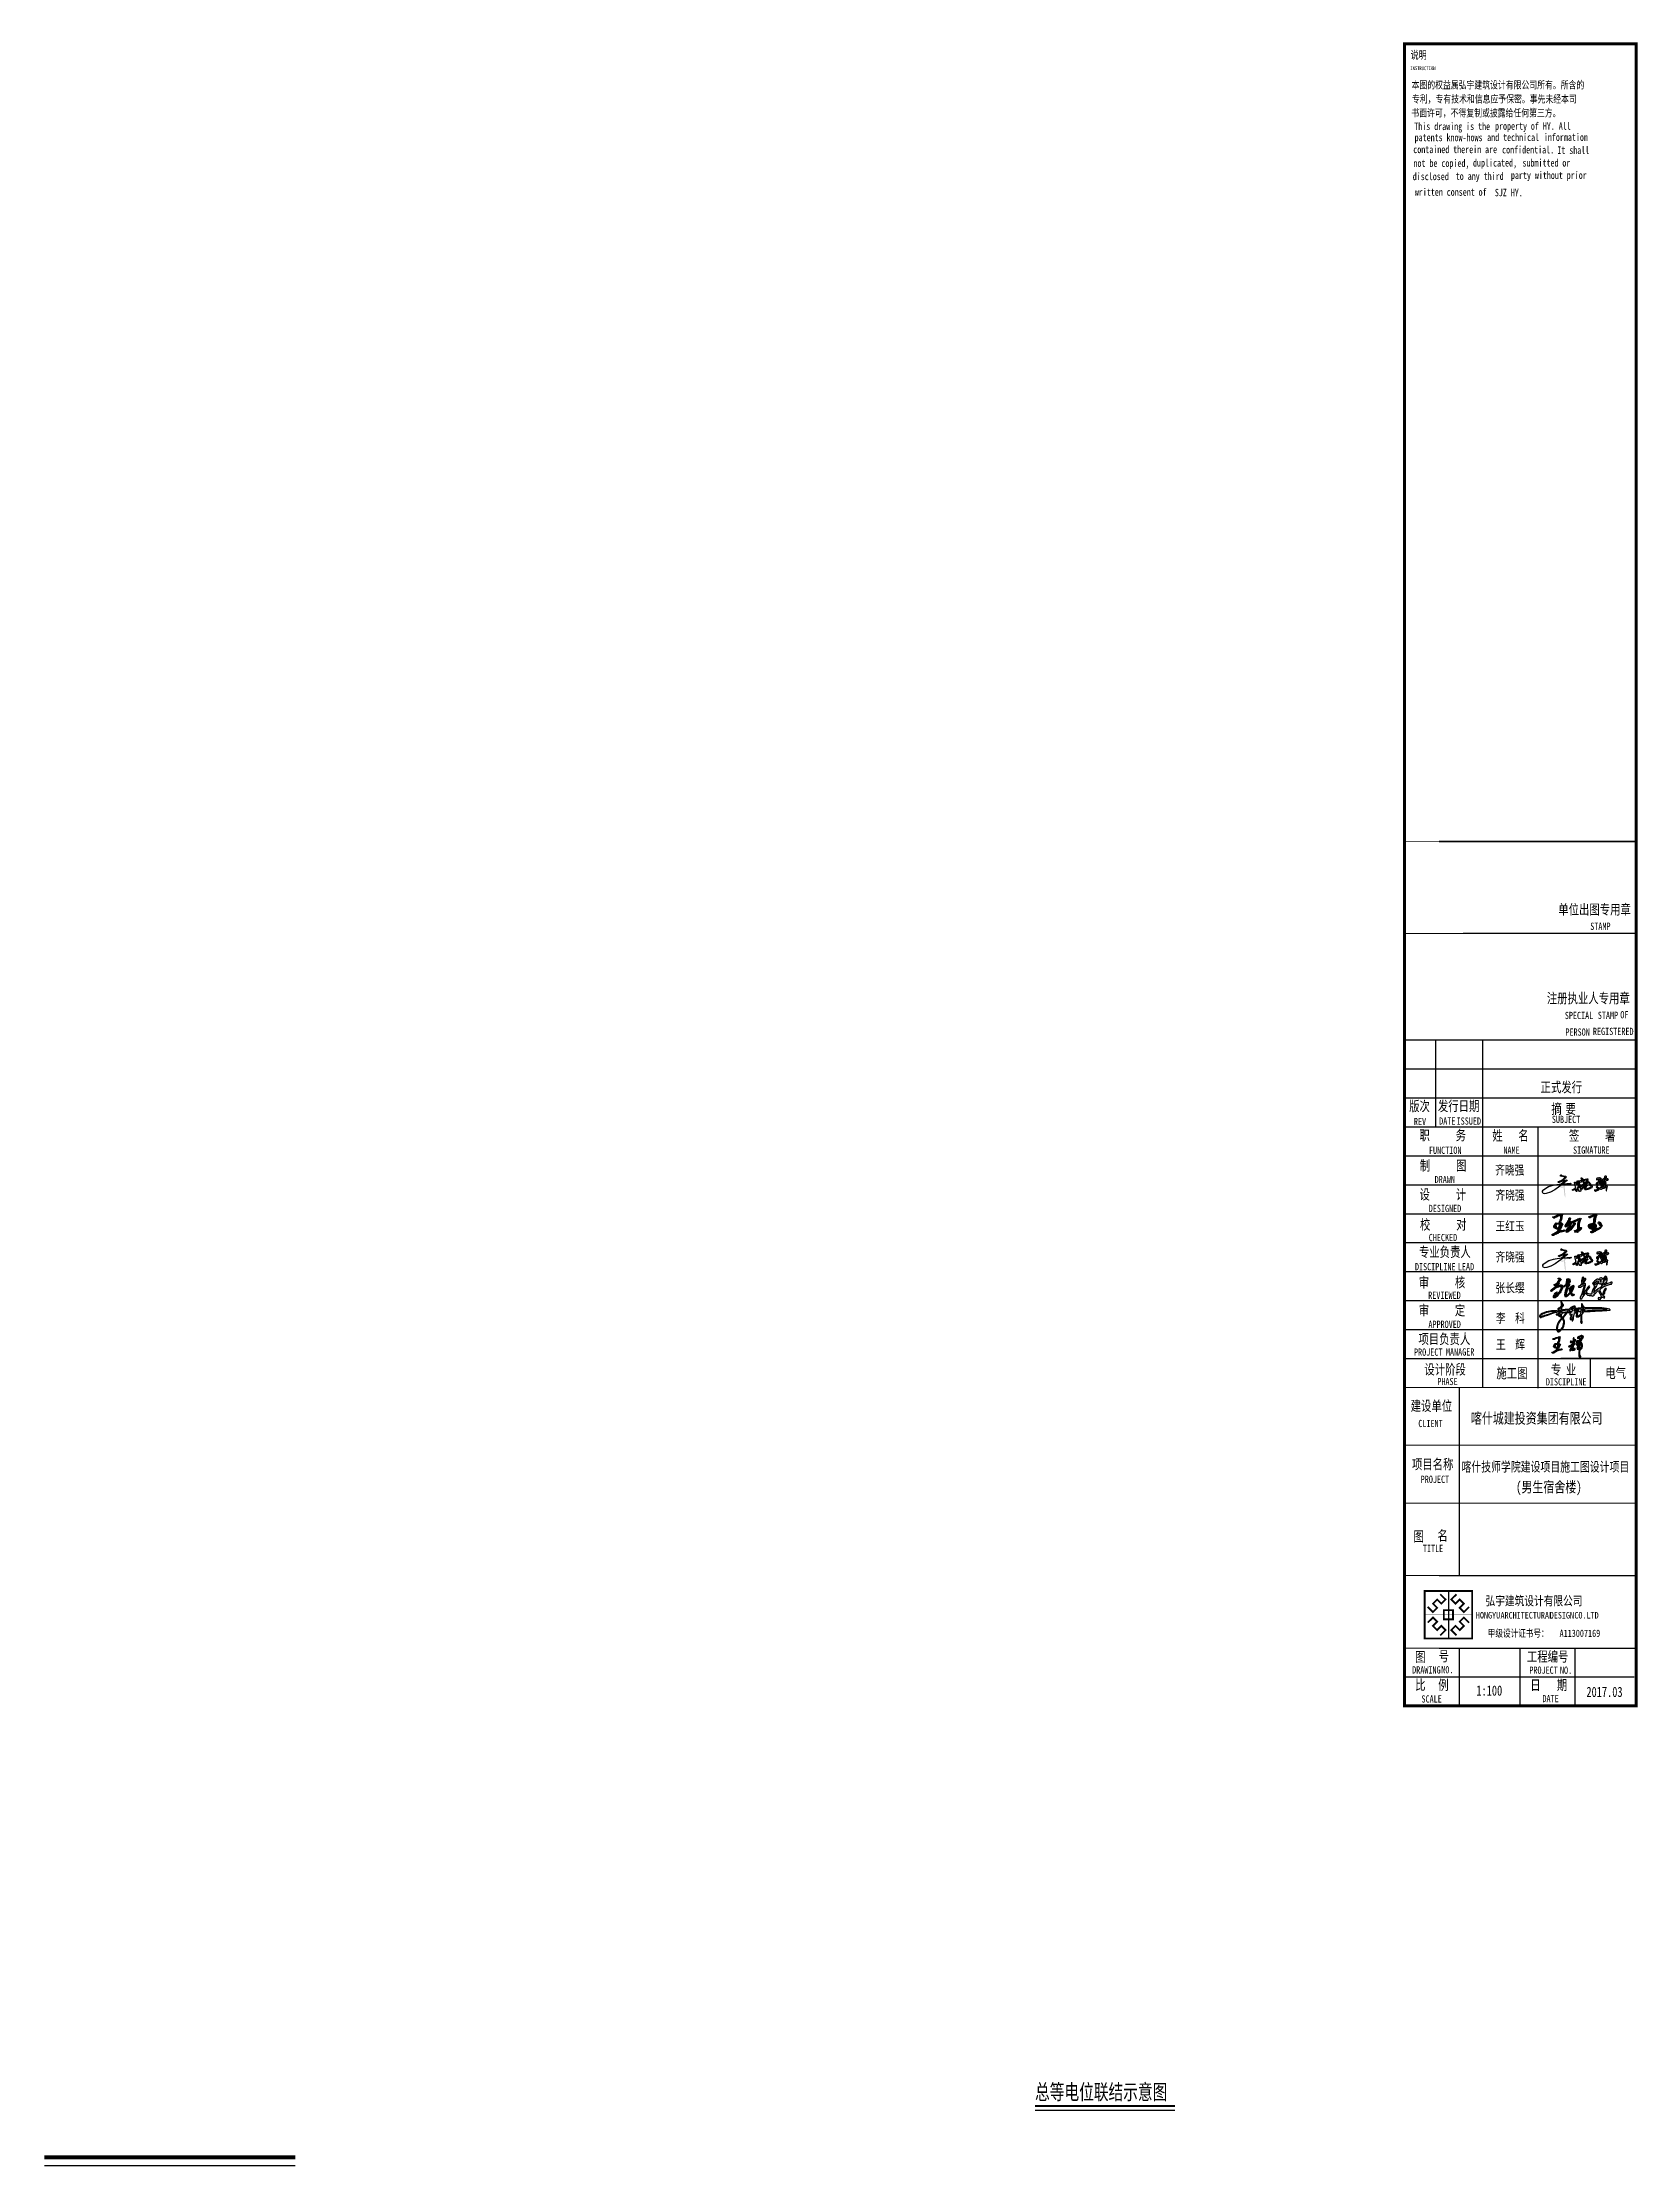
# Model space of a CAD drawing. Extents: x 552102 to 973302, y -80747 to 40012826.
# Drawn here: x 887491 to 942589, y 225965 to 299287 of the extents above; entities that cross this region are included whole.
import ezdxf

# ---------------------------------------------------------------- set-up
doc = ezdxf.new("R2010")
doc.units = 0
doc.header["$LTSCALE"] = 1000
doc.header["$MEASUREMENT"] = 0
for name, color, linetype in [('DIM_SYMB', 3, 'Continuous'), ('PUB_TITLE', 7, 'Continuous'), ('SIG_TEXT', 7, 'Continuous'), ('TK', 126, 'Continuous')]:
    doc.layers.add(name, color=color, linetype=linetype)
doc.styles.add('-宋体', font='', dxfattribs={"width": 0.8})
doc.styles.add('宋体', font='', dxfattribs={"width": 0.7})
doc.styles.get('-宋体').set_extended_font_data('SimSun')
doc.styles.get('宋体').set_extended_font_data('SimSun')

msp = doc.modelspace()

# ---------------------------------------------------------------- texts
at = {"style": '-宋体', "width": 0.75}
for s, height, p in [('INSTRUCTION', 129.15, (934740, 298331)), ('单位出图专用章', 350, (939851, 269170)), ('STAMP', 250, (940954, 268640)), ('注册执业人专用章', 350, (939455, 266106)), ('SPECIAL', 250, (940076, 265559)), ('STAMP', 250, (941216, 265566)), ('OF', 250, (941994, 265583)), ('PERSON', 250, (940098, 264985)), ('REGISTERED', 250, (941047, 265009)), ('正式发行', 350, (939239, 263034)), ('版次', 350, (934701, 262379)), ('发行日期', 350, (935692, 262382)), ('摘', 350, (939611, 262282)), ('要', 350, (940099, 262282)), ('REV', 250, (934864, 261895)), ('职     务', 350, (935056, 261374)), ('DATE', 250, (935736, 261914)), ('ISSUED', 250, (936340, 261912)), ('SUBJECT', 250, (939629, 261971)), ('FUNCTION', 250, (935383, 260904)), ('姓   名', 350, (937574, 261359)), ('NAME', 250, (937955, 260908)), ('签     署', 350, (940217, 261358)), ('SIGNATURE', 250, (940361, 260909)), ('制     图', 350, (935068, 260327)), ('齐晓强', 320, (937670, 260186)), ('设     计', 350, (935058, 259327)), ('DRAWN', 250, (935580, 259893)), ('齐晓强', 320, (937681, 259319)), ('DESIGNED', 250, (935377, 258894)), ('校     对', 350, (935074, 258286)), ('CHECKED', 250, (935376, 257889)), ('王红玉', 320, (937681, 258252)), ('专业负责人', 350, (935038, 257343)), ('齐晓强', 320, (937681, 257185)), ('DISCIPLINE', 250, (934899, 256882)), ('审     核', 350, (935029, 256291)), ('LEAD', 250, (936382, 256883)), ('REVIEWED', 250, (935358, 255896)), ('张长缨', 320, (937681, 256119)), ('审     定', 350, (935029, 255327)), ('李  科', 320, (937698, 255074)), ('项目负责人', 350, (935021, 254336)), ('APPROVED', 250, (935364, 254893)), ('王  辉', 320, (937699, 254162)), ('PROJECT', 250, (934868, 253932)), ('MANAGER', 250, (935970, 253938)), ('设计阶段', 350, (935225, 253286)), ('PHASE', 250, (935673, 252916)), ('施工图', 350, (937713, 253157)), ('DISCIPLINE', 250, (939422, 252906)), ('专', 350, (939596, 253280)), ('业', 350, (940114, 253279)), ('电气', 350, (941473, 253161)), ('建设单位', 350, (934752, 252026)), ('CLIENT', 250, (935016, 251468)), ('喀什城建投资集团有限公司', 370.27, (936833, 251588)), ('项目名称', 350, (934796, 250010)), ('喀什技师学院建设项目施工图设计项目', 333.25, (936507, 249933)), ('PROJECT', 250, (935099, 249539)), ('(男生宿舍楼)', 370.3, (938390, 249214)), ('图', 350, (934848, 247520)), ('名', 350, (935677, 247545)), ('TITLE', 250, (935174, 247153)), ('甲级设计证书号：', 250, (937417, 244222)), ('A113007169', 250, (939896, 244222)), ('图', 350, (934906, 243358)), ('号', 350, (935718, 243382)), ('工程编号', 350, (938768, 243370)), ('DRAWING', 250, (934803, 242957)), ('比', 350, (934908, 242392)), ('例', 350, (935706, 242386)), ('N0.', 250, (935808, 242967)), ('PROJECT', 250, (938851, 242949)), ('日', 350, (938884, 242383)), ('期', 350, (939799, 242386)), ('NO.', 250, (939909, 242947)), ('SCALE', 250, (935126, 241954)), ('1:100', 350, (937021, 242193)), ('DATE', 250, (939304, 241966)), ('2017.03', 350, (940822, 242148))]:
    msp.add_text(s, height=height, dxfattribs=at).set_placement(p)
at = {"layer": 'DIM_SYMB', "color": 7, "style": '宋体', "width": 0.7}
msp.add_text('总等电位联结示意图', height=531.6, dxfattribs=at).set_placement((921778, 228242, 0))
at = {"layer": 'TK', "color": 9, "style": '-宋体', "width": 0.75}
for s, height, p in [('说明', 265.8, (934749, 298722)), ('弘宇建筑设计有限公司', 319, (937338, 245310)), ('HONGYU', 227.8, (937006, 244856, 0)), ('ARCHITECTURAL', 227.85, (937856, 244856, 0)), ('DESIGN', 227.8, (939558, 244856, 0)), ('CO.LTD', 227.8, (940408, 244856, 0))]:
    msp.add_text(s, height=height, dxfattribs=at).set_placement(p)
at = {"layer": 'TK', "style": '-宋体', "width": 0.75}
for s, height, p in [('本图的权益属弘宇建筑设计有限公司所有。所含的', 258.23, (934784, 297692)), ('书面许可，不得复制或披露给任何第三方。', 258.23, (934776, 296725)), ('专利，专有技术和信息应予保密。事先未经本司', 258.23, (934797, 297207)), ('This', 258.2, (934876, 296262)), ('drawing', 258.2, (935565, 296262)), ('is', 258.2, (936667, 296262)), ('the', 258.2, (937080, 296262)), ('property', 258.2, (937665, 296272)), ('of', 258.2, (938904, 296272)), ('HY.', 258.2, (939317, 296272)), ('All', 258.2, (939868, 296272)), ('contained', 258.2, (934842, 295465)), ('patents', 258.2, (934888, 295878)), ('know-hows', 258.2, (935990, 295878)), ('therein', 258.2, (936220, 295465)), ('are', 258.2, (937321, 295465)), ('and', 258.2, (937393, 295883)), ('confidential.', 258.23, (937910, 295455)), ('technical', 258.2, (937944, 295883)), ('information', 258.23, (939353, 295887)), ('It', 258.2, (939817, 295440)), ('shall', 258.2, (940230, 295440)), ('disclosed', 258.2, (934824, 294532)), ('not', 258.2, (934849, 294989)), ('be', 258.2, (935400, 294989)), ('copied,', 258.2, (935813, 294989)), ('to', 258.2, (936309, 294542)), ('duplicated,', 258.23, (936905, 295001)), ('third', 258.2, (937273, 294542)), ('party', 258.2, (938215, 294573)), ('submitted', 258.2, (938614, 295002)), ('without', 258.2, (939041, 294573)), ('or', 258.2, (939991, 295002)), ('prior', 258.2, (940143, 294573)), ('written', 258.2, (934895, 293993)), ('consent', 258.2, (935997, 293993)), ('any', 258.2, (936722, 294542)), ('of', 258.2, (937099, 293993)), ('SJZ', 258.2, (937659, 293975)), ('HY.', 258.2, (938210, 293975))]:
    msp.add_text(s, height=height, dxfattribs=at).set_placement(p)

# ---------------------------------------------------------------- blocks, each defined once
blk = doc.blocks.new('logo')
at = {"color": 6}
blk.add_line((1004, 2011), (1004, 0), dxfattribs=at)
at = {"color": 6, "const_width": 74.6}
for points in [[(0, 2011), (2008, 2011), (2008, 0), (0, 0)], [(809, 1198), (1199, 1198), (1199, 813), (809, 813)]]:
    blk.add_lwpolyline(points, close=True, dxfattribs=at)
at = {"color": 6}
blk.add_lwpolyline([(0, 2011), (2008, 2011), (2008, 0), (0, 0)], close=True, dxfattribs=at)
for points, const_width in [([(660, 1874), (883, 1654), (704, 1475), (526, 1653), (350, 1477), (528, 1299), (350, 1120), (129, 1340)], 74.6), ([(1004, 2011), (1004, 0)], 15.2), ([(1348, 1874), (1125, 1654), (1304, 1475), (1482, 1653), (1658, 1477), (1480, 1299), (1659, 1120), (1879, 1340)], 74.6), ([(0, 1006), (2008, 1006)], 15.2), ([(660, 137), (883, 357), (704, 536), (526, 358), (350, 534), (528, 712), (350, 891), (129, 671)], 74.6), ([(1348, 137), (1125, 357), (1304, 536), (1482, 358), (1658, 534), (1480, 712), (1659, 891), (1879, 671)], 74.6)]:
    blk.add_lwpolyline(points, dxfattribs=dict(at, const_width=const_width))
blk = doc.blocks.new('gggghhhh')
h = blk.add_hatch(color=5)
h.set_gradient(color1=(0, 0, 255), color2=(0, 0, 250), one_color=1, tint=0.49)
h.paths.add_polyline_path([(38077, 31283.6), (38078.1, 31283.1), (38078.6, 31282.8), (38079.3, 31281.9), (38079.5, 31281.2), (38079.3, 31280.6), (38078.7, 31280.2), (38076.5, 31278.9), (38075.1, 31278.5), (38072.6, 31278.3), (38072.4, 31277.6), (38072.4, 31277.3), (38072.3, 31276.6), (38076.1, 31275.4), (38078, 31274.5), (38081.5, 31272.5), (38083.2, 31271.6), (38084, 31271), (38085.4, 31269.7), (38085.5, 31268.5), (38085, 31267.7), (38084, 31267.2), (38082.5, 31265), (38081.7, 31264), (38079.8, 31262.2), (38079.9, 31261.4), (38079.6, 31260.9), (38079, 31260.5), (38076.3, 31256.3), (38075.2, 31253.9), (38073.7, 31249.1), (38074.1, 31248.4), (38073.8, 31247.6), (38073.1, 31247.2), (38073.1, 31244.5), (38073.1, 31243.2), (38073.1, 31240.5), (38074.1, 31238.4), (38074.8, 31237.4), (38076.2, 31235.5), (38078.1, 31235.4), (38079.1, 31235.5), (38080.9, 31236.1), (38084, 31238.8), (38085.5, 31240.4), (38088.1, 31243.6), (38090.1, 31246.9), (38090.9, 31248.7), (38092, 31252.5), (38091.7, 31253.2), (38091.9, 31254), (38092.6, 31254.4), (38092.6, 31257), (38092.6, 31258.2), (38092.6, 31260.8), (38091.8, 31263.7), (38091.2, 31265.1), (38089.8, 31267.7), (38089.6, 31268.7), (38089.7, 31269.4), (38090.4, 31270.2), (38094.3, 31275), (38096.2, 31277.4), (38100.1, 31282.2), (38102.7, 31282.2), (38103.9, 31282.2), (38106.5, 31282.2), (38106.7, 31282.8), (38107.6, 31283.1), (38108.2, 31282.7), (38108.4, 31281.8), (38108.1, 31281.1), (38107.3, 31280.5), (38106.3, 31279.5), (38105.9, 31278.8), (38105.4, 31277.5), (38105.9, 31276.6), (38106.6, 31276.2), (38107.6, 31276.1), (38108.6, 31276.5), (38109.1, 31276.9), (38109.8, 31277.7), (38110.4, 31277.7), (38110.7, 31277.7), (38111.2, 31277.7), (38109.3, 31274.2), (38108.4, 31272.4), (38106.5, 31268.9), (38106.5, 31267.5), (38106.5, 31266.9), (38106.5, 31265.5), (38107.4, 31265.3), (38108.2, 31265.6), (38108.7, 31266.4), (38109.3, 31267.2), (38109.9, 31267.6), (38110.9, 31267.7), (38110.6, 31265.5), (38110.7, 31264.3), (38111.5, 31262.2), (38112.2, 31262.2), (38112.5, 31262.2), (38113.2, 31262.2), (38113.2, 31263.8), (38113.5, 31264.7), (38114.3, 31266.1), (38114.2, 31269), (38114.3, 31270.5), (38115.1, 31273.3), (38116.4, 31277.4), (38117.2, 31279.4), (38119, 31283.3), (38119.8, 31283.6), (38120.6, 31283.4), (38121.2, 31282.7), (38121.4, 31280.7), (38121.6, 31279.7), (38121.8, 31277.7), (38121, 31275.7), (38120.8, 31274.6), (38120.9, 31272.5), (38121.5, 31271.9), (38121.8, 31271.6), (38122.3, 31271.1), (38125.2, 31271.5), (38126.7, 31272.1), (38129.3, 31273.6), (38130.1, 31274.6), (38130.8, 31275), (38132, 31275.2), (38132.2, 31275), (38132.4, 31274.9), (38132.6, 31275), (38132.6, 31269.2), (38132.6, 31266.3), (38132.6, 31260.5), (38132, 31260.2), (38131.9, 31259.4), (38132.3, 31258.8), (38132.6, 31257.9), (38132.8, 31257.5), (38133.2, 31256.6), (38134.1, 31256.5), (38134.7, 31256.6), (38135.4, 31257.2), (38135.8, 31259.2), (38135.6, 31260.3), (38134.8, 31262.2), (38134.8, 31268.4), (38134.8, 31271.5), (38134.8, 31277.7), (38137.1, 31280.1), (38138.1, 31281.5), (38139.5, 31284.4), (38141.7, 31284.4), (38142.7, 31284.4), (38144.8, 31284.4), (38144.8, 31284.6), (38144.8, 31284.7), (38144.8, 31285), (38149.1, 31285), (38151.2, 31285), (38155.4, 31285), (38155.4, 31285.2), (38155.4, 31285.3), (38155.4, 31285.5), (38160.1, 31285.5), (38162.4, 31285.5), (38167.1, 31285.5), (38167.1, 31285.7), (38167.1, 31285.9), (38167.1, 31286.1), (38172.9, 31286.1), (38175.9, 31286.1), (38181.8, 31286.1), (38183, 31286.2), (38183.6, 31286.2), (38184.8, 31286.4), (38192.2, 31287), (38195.8, 31287.4), (38203.2, 31288), (38203.7, 31288.3), (38203.8, 31289), (38203.5, 31289.4), (38203, 31289.9), (38202.8, 31290.1), (38202.3, 31290.5), (38199.4, 31291.3), (38197.9, 31291.6), (38194.8, 31291.9), (38191.3, 31292.4), (38189.5, 31292.6), (38185.9, 31293), (38185.1, 31293.1), (38184.6, 31293.2), (38183.7, 31293.3), (38174.8, 31293.3), (38170.4, 31293.3), (38161.5, 31293.3), (38161.5, 31293.5), (38161.5, 31293.6), (38161.5, 31293.9), (38157.3, 31293.9), (38155.2, 31293.9), (38150.9, 31293.9), (38150.9, 31293.6), (38150.9, 31293.5), (38150.9, 31293.3), (38147.6, 31293.3), (38145.9, 31293.3), (38142.6, 31293.3), (38142.6, 31293.8), (38141.9, 31294.1), (38141.5, 31293.9), (38141.6, 31294.6), (38141.3, 31295.2), (38140.7, 31295.5), (38138.5, 31298.9), (38137.4, 31300.5), (38135.1, 31303.9), (38134.9, 31303.3), (38134.3, 31303.1), (38133.7, 31303.3), (38134.2, 31299.6), (38134.2, 31297.6), (38134, 31293.9), (38133.5, 31293.4), (38133.3, 31293.2), (38132.9, 31292.7), (38130.1, 31292.7), (38128.7, 31292.7), (38125.9, 31292.7), (38125.9, 31292.5), (38125.9, 31292.4), (38125.9, 31292.2), (38122.8, 31292.2), (38121.3, 31292.2), (38118.2, 31292.2), (38118.6, 31293.5), (38118.7, 31294.2), (38119, 31295.5), (38118.7, 31296.4), (38118.5, 31296.9), (38118.2, 31297.7), (38116.2, 31298), (38115, 31297.9), (38113.2, 31297.2), (38109.7, 31295.4), (38108, 31294.3), (38105.1, 31291.6), (38104.7, 31291.2), (38104.4, 31291), (38104, 31290.5), (38097.6, 31289.8), (38094.5, 31289.4), (38088.1, 31288.6), (38087.4, 31288.1), (38086.5, 31288.2), (38085.9, 31288.9), (38086, 31291.7), (38086.2, 31293.1), (38087, 31295.8), (38088.2, 31297), (38088.7, 31297.6), (38089.8, 31298.9), (38089.9, 31300.7), (38089.7, 31301.8), (38088.7, 31303.3), (38087.2, 31305.8), (38086.4, 31307.1), (38084.5, 31309.4), (38083.9, 31309.1), (38083.6, 31308.5), (38083.7, 31307.7), (38084.1, 31306.9), (38084.4, 31306.4), (38084.8, 31305.5), (38084.8, 31302.4), (38084.8, 31300.9), (38084.8, 31297.7), (38084.3, 31297.7), (38084, 31297.1), (38084.3, 31296.6), (38083.5, 31296.8), (38082.9, 31296.5), (38082.6, 31295.8), (38080.2, 31294), (38079, 31293.2), (38076.5, 31291.6), (38076.5, 31291), (38076.5, 31290.6), (38076.5, 31290), (38077.2, 31289.7), (38077.9, 31289.9), (38078.4, 31290.5), (38080.3, 31291.7), (38081.2, 31292.3), (38082.9, 31293.9), (38083.4, 31293.9), (38083.7, 31293.9), (38084.3, 31293.9), (38084.5, 31291.7), (38084.4, 31290.6), (38083.7, 31288.6), (38083.1, 31288), (38082.9, 31287.7), (38082.3, 31287.2), (38080.8, 31287.2), (38079.9, 31286.9), (38078.7, 31286.1), (38076.7, 31285.7), (38075.5, 31285.8), (38073.7, 31286.6), (38068.6, 31286.6), (38066, 31286.6), (38060.9, 31286.6), (38052.3, 31284.8), (38048.1, 31283.6), (38039.8, 31280.8), (38037.1, 31279.8), (38035.8, 31278.9), (38033.7, 31276.9), (38032.8, 31275.9), (38032.4, 31275.4), (38031.5, 31274.4), (38031.4, 31273.2), (38031.6, 31272.6), (38032.3, 31271.6), (38032.7, 31271.2), (38033, 31271), (38033.4, 31270.5), (38034.6, 31270.4), (38035.3, 31270.5), (38036.5, 31270.8), (38042.5, 31272.8), (38045.5, 31273.8), (38051.5, 31275.8), (38061.5, 31279.5), (38066.6, 31281.1)])
h.paths.add_polyline_path([(38072, 31284.6), (38071.8, 31284.3), (38071.5, 31284.1), (38064.4, 31281.9), (38060.8, 31280.8), (38053.7, 31278.6), (38050.4, 31277.5), (38048.7, 31276.9), (38045.4, 31275.8), (38044.5, 31275.6), (38044, 31275.5), (38043.1, 31275.2), (38040.5, 31274.4), (38039.1, 31273.9), (38036.5, 31273), (38035.4, 31272.7), (38034.8, 31272.6), (38033.7, 31272.7), (38033.7, 31273.3), (38033.7, 31273.6), (38033.7, 31274.1), (38035, 31275.7), (38035.8, 31276.4), (38037.6, 31277.5), (38038.9, 31278.3), (38039.5, 31278.7), (38040.9, 31279.4), (38049.7, 31282.3), (38054.3, 31283.4), (38063.4, 31285), (38066.9, 31285), (38068.6, 31285), (38072, 31285)], flags=16)
h.paths.add_polyline_path([(38079.5, 31284.3), (38079.8, 31285), (38081.1, 31285.2), (38081.8, 31285.3), (38083.1, 31285.5), (38083.8, 31284.6), (38084, 31283.8), (38083.7, 31282.7), (38083.1, 31283), (38082.6, 31282.7), (38082.3, 31282.2), (38081.6, 31282.7), (38081.2, 31283), (38080.4, 31283.3), (38079.8, 31283.6)], flags=16)
h.paths.add_polyline_path([(38078.1, 31278), (38079, 31278.5), (38079.5, 31278.7), (38080.4, 31279.1), (38081, 31279.5), (38081.7, 31279.2), (38082, 31278.6), (38082.8, 31277.6), (38082.9, 31276.7), (38082.6, 31275.5), (38082.2, 31275.5), (38082, 31275.3), (38081.8, 31275), (38080.7, 31275.7), (38080, 31276), (38078.7, 31276.1), (38078.2, 31276.7), (38078, 31277.2)], flags=16)
h.paths.add_polyline_path([(38085.5, 31284.7), (38085.5, 31285.3), (38085.9, 31286.1), (38086.3, 31285.9), (38086.7, 31286), (38087, 31286.4), (38091.9, 31287), (38094.4, 31287.4), (38099.3, 31288), (38100.2, 31288.6), (38101.2, 31288.5), (38102, 31287.7), (38101.5, 31286.2), (38100.9, 31285.4), (38099.5, 31284.4), (38097.2, 31284.1), (38096, 31283.9), (38093.7, 31283.3), (38090.6, 31283.3), (38089, 31283.3), (38085.9, 31283.3), (38086, 31283.5), (38085.9, 31283.7), (38085.6, 31283.9)], flags=16)
h.paths.add_polyline_path([(38085.9, 31281.1), (38087.4, 31280.6), (38088.5, 31280.8), (38089.8, 31281.6), (38092.5, 31281.6), (38093.8, 31281.6), (38096.5, 31281.6), (38096.5, 31281.3), (38096.5, 31281.1), (38096.5, 31280.8), (38093.2, 31276.6), (38091.4, 31274.7), (38087.6, 31271.1), (38086.4, 31272), (38085.7, 31272.3), (38084.3, 31272.7), (38084, 31273.8), (38084.1, 31274.5), (38084.5, 31275.5), (38085.4, 31277.6), (38085.7, 31278.8)], flags=16)
h.paths.add_polyline_path([(38087.3, 31298.9), (38086.3, 31300.1), (38086.1, 31301), (38086.5, 31302.2), (38086.9, 31302.2), (38087.1, 31302.4), (38087.3, 31302.7), (38088.2, 31301.7), (38088.4, 31300.8), (38088.1, 31299.4), (38087.8, 31299.4), (38087.5, 31299.2)], flags=16)
h.paths.add_polyline_path([(38087.3, 31267.2), (38088.9, 31265.5), (38089.5, 31264.4), (38090.1, 31262.2), (38090.7, 31260.7), (38090.9, 31259.9), (38090.6, 31258.3), (38090.2, 31255.6), (38090, 31254.3), (38089.5, 31251.6), (38089.4, 31251), (38089.4, 31250.6), (38089.3, 31250), (38087.6, 31246.6), (38086.5, 31244.9), (38084.3, 31241.9), (38082.2, 31239.6), (38080.9, 31238.6), (38078.1, 31237.2), (38077.3, 31237.5), (38076.9, 31237.7), (38076.2, 31238.3), (38075.3, 31240.4), (38075, 31241.6), (38074.8, 31243.8), (38075.1, 31245.8), (38075.3, 31246.8), (38075.6, 31248.8), (38075.8, 31249.5), (38075.8, 31249.8), (38075.9, 31250.5), (38077.1, 31253.5), (38077.9, 31255), (38079.5, 31257.7), (38080.6, 31258.7), (38081, 31259.4), (38081.5, 31260.8), (38083.7, 31263.5), (38084.8, 31264.8)], flags=16)
h.paths.add_polyline_path([(38103.2, 31284.4), (38105.8, 31284.4), (38107.2, 31284.4), (38109.8, 31284.4), (38109.9, 31284.9), (38110.5, 31285.2), (38110.9, 31285), (38110.8, 31285.7), (38111.1, 31286.3), (38111.8, 31286.6), (38112.5, 31287.5), (38112.8, 31288.3), (38112.6, 31289.4), (38109.8, 31289.4), (38108.3, 31289.2), (38105.7, 31288.3), (38104.8, 31287.1), (38104.3, 31286.5), (38103.2, 31285.5), (38103.2, 31285.1), (38103.2, 31284.9)], flags=17)
h.paths.add_polyline_path([(38108.7, 31291.1), (38108.7, 31291.5), (38108.7, 31291.7), (38108.7, 31292.2), (38109.4, 31292.5), (38109.7, 31292.7), (38110.4, 31293), (38112.3, 31294.9), (38113.8, 31295.6), (38116.5, 31296.1), (38116.5, 31295.3), (38116.5, 31294.9), (38116.5, 31294.1), (38115.6, 31293.1), (38115, 31292.6), (38113.7, 31291.9), (38111.9, 31291.1), (38110.7, 31290.9)], flags=16)
h.paths.add_polyline_path([(38109.8, 31272.2), (38110.3, 31272.7), (38110.8, 31272.8), (38111.5, 31272.7), (38111.5, 31272.1), (38111.5, 31271.7), (38111.5, 31271.1), (38111.1, 31271), (38110.9, 31270.9), (38110.7, 31270.5), (38110, 31270.9), (38109.7, 31271.5)], flags=16)
h.paths.add_polyline_path([(38116.5, 31287.1), (38116.5, 31287.9), (38117, 31289.4), (38117.9, 31290), (38118.5, 31290.2), (38119.5, 31290), (38119.2, 31287.8), (38118.7, 31286.7), (38117.3, 31285), (38117.1, 31285.2), (38117, 31285.3), (38116.8, 31285.5)], flags=16)
h.paths.add_polyline_path([(38123.3, 31282), (38123.3, 31282.5), (38123.7, 31283.3), (38124.1, 31283), (38124.8, 31283.4), (38124.8, 31283.9), (38127.9, 31283.9), (38129.5, 31283.9), (38132.6, 31283.9), (38132.6, 31283.6), (38132.7, 31283.4), (38132.9, 31283.3), (38132.8, 31281.6), (38132.8, 31280.8), (38132.6, 31279.1), (38130.9, 31277.2), (38129.8, 31276.3), (38127.6, 31275), (38126.1, 31274), (38125, 31273.7), (38123.2, 31273.9), (38123.8, 31276.7), (38123.9, 31278.2), (38123.4, 31281.1)], flags=16)
h.paths.add_polyline_path([(38126.1, 31287.9), (38126.2, 31288.8), (38126.5, 31290.5), (38129.2, 31290.6), (38130.5, 31290.7), (38133.2, 31291.1), (38133.8, 31289.8), (38133.9, 31288.9), (38133.7, 31287.5), (38133.4, 31287.1), (38133.2, 31287), (38132.9, 31286.6), (38130.4, 31285.9), (38129.1, 31285.7), (38126.5, 31285.5), (38126.5, 31285.8), (38126.4, 31286), (38126.2, 31286.1)], flags=16)
h.paths.add_polyline_path([(38135.4, 31283.9), (38135.9, 31284.3), (38136.4, 31284.5), (38137, 31284.4), (38137, 31283.7), (38137, 31283.4), (38137, 31282.7), (38136.5, 31282.3), (38136.1, 31282.1), (38135.4, 31282.2), (38135.4, 31282.9), (38135.4, 31283.2)], flags=16)
h.paths.add_polyline_path([(38135.6, 31288.8), (38135.9, 31290.5), (38137.5, 31291.2), (38138.4, 31291.4), (38140.1, 31291.1), (38139.5, 31289.4), (38139.3, 31288.6), (38138.7, 31286.9), (38138, 31286.3), (38137.4, 31286.1), (38136.5, 31286.1), (38135.8, 31287.7)], flags=16)
h.paths.add_polyline_path([(38136.3, 31294.3), (38136.2, 31295), (38136.1, 31295.9), (38136, 31296.3), (38135.9, 31297.2), (38136.6, 31297.2), (38136.9, 31297.2), (38137.6, 31297.2), (38137.9, 31296.3), (38138.1, 31295.9), (38138.7, 31295.2), (38139.3, 31294.7), (38139.5, 31294.1), (38139.3, 31293.3), (38138.2, 31293.3), (38137.6, 31293.3), (38136.5, 31293.3), (38136.4, 31294)], flags=16)
h.paths.add_polyline_path([(38141.1, 31288.4), (38141.2, 31289.1), (38141.5, 31290.2), (38142.1, 31290.8), (38142.3, 31291.1), (38142.9, 31291.6), (38154.3, 31291.6), (38160.1, 31291.6), (38171.5, 31291.6), (38171.5, 31291.4), (38171.5, 31291.3), (38171.5, 31291.1), (38177.3, 31291.1), (38180.2, 31291.1), (38185.9, 31291.1), (38185.9, 31290.9), (38185.9, 31290.7), (38185.9, 31290.5), (38188.2, 31290.5), (38189.3, 31290.5), (38191.5, 31290.5), (38193.2, 31290), (38194, 31289.8), (38195.7, 31289.4), (38195.9, 31289.1), (38195.7, 31288.7), (38195.4, 31288.6), (38194.5, 31287.9), (38193.3, 31288), (38192.6, 31288.9), (38190.2, 31288.9), (38188.9, 31288.9), (38186.5, 31288.9), (38186.5, 31288.6), (38186.5, 31288.5), (38186.5, 31288.3), (38180.7, 31288.3), (38177.8, 31288.3), (38172.1, 31288.3), (38172.1, 31288.1), (38172.1, 31288), (38172.1, 31287.7), (38167.2, 31287.7), (38164.7, 31287.7), (38159.8, 31287.7), (38159.8, 31287.5), (38159.8, 31287.4), (38159.8, 31287.2), (38155.4, 31287.2), (38153.2, 31287.2), (38148.7, 31287.2), (38148.7, 31287), (38148.7, 31286.9), (38148.7, 31286.6), (38145.8, 31286.6), (38144.4, 31286.6), (38141.5, 31286.6), (38141.5, 31286.9), (38141.4, 31287.1), (38141.2, 31287.2)], flags=16)
h = blk.add_hatch(color=5)
h.set_gradient(color1=(0, 0, 255), color2=(0, 0, 250), one_color=1, tint=0.49)
h.paths.add_polyline_path([(38120.4, 31285.5), (38121.7, 31285.3), (38122.5, 31285.4), (38123.7, 31286.1), (38124.4, 31287.2), (38124.4, 31288.2), (38124, 31289.4), (38123.4, 31290.2), (38122.3, 31290.3), (38121.5, 31289.7), (38121.2, 31288.9), (38120.9, 31288.4), (38120.4, 31287.7), (38120.4, 31286.9), (38120.4, 31286.4)], flags=17)
for p, q in [((38060.9, 31286.6), (38052.3, 31284.8)), ((38066, 31286.6), (38060.9, 31286.6)), ((38068.6, 31286.6), (38066, 31286.6)), ((38073.7, 31286.6), (38068.6, 31286.6)), ((38075.5, 31285.8), (38073.7, 31286.6)), ((38076.7, 31285.7), (38075.5, 31285.8)), ((38079, 31293.2), (38076.5, 31291.6)), ((38076.5, 31291.6), (38076.5, 31291)), ((38076.5, 31291), (38076.5, 31290.6)), ((38076.5, 31290.6), (38076.5, 31290)), ((38076.5, 31290), (38077.2, 31289.7)), ((38078.7, 31286.1), (38076.7, 31285.7)), ((38077.2, 31289.7), (38077.9, 31289.9)), ((38077.9, 31289.9), (38078.4, 31290.5)), ((38078.4, 31290.5), (38080.3, 31291.7)), ((38079.9, 31286.9), (38078.7, 31286.1)), ((38080.2, 31294), (38079, 31293.2)), ((38080.8, 31287.2), (38079.9, 31286.9)), ((38082.6, 31295.8), (38080.2, 31294)), ((38080.3, 31291.7), (38081.2, 31292.3)), ((38082.3, 31287.2), (38080.8, 31287.2)), ((38081.2, 31292.3), (38082.9, 31293.9)), ((38083.1, 31285.5), (38081.8, 31285.3)), ((38082.9, 31287.7), (38082.3, 31287.2)), ((38082.9, 31296.5), (38082.6, 31295.8)), ((38083.5, 31296.8), (38082.9, 31296.5)), ((38082.9, 31293.9), (38083.4, 31293.9)), ((38083.1, 31288), (38082.9, 31287.7)), ((38083.7, 31288.6), (38083.1, 31288)), ((38083.8, 31284.6), (38083.1, 31285.5)), ((38083.4, 31293.9), (38083.7, 31293.9)), ((38084.3, 31296.6), (38083.5, 31296.8)), ((38083.9, 31309.1), (38083.6, 31308.5)), ((38083.6, 31308.5), (38083.7, 31307.7)), ((38083.7, 31307.7), (38084.1, 31306.9)), ((38083.7, 31293.9), (38084.3, 31293.9)), ((38084.4, 31290.6), (38083.7, 31288.6)), ((38084.5, 31309.4), (38083.9, 31309.1)), ((38084.3, 31297.7), (38084, 31297.1)), ((38084, 31297.1), (38084.3, 31296.6)), ((38084.1, 31306.9), (38084.4, 31306.4)), ((38084.8, 31297.7), (38084.3, 31297.7)), ((38084.3, 31293.9), (38084.5, 31291.7)), ((38084.4, 31306.4), (38084.8, 31305.5)), ((38084.5, 31291.7), (38084.4, 31290.6)), ((38086.4, 31307.1), (38084.5, 31309.4)), ((38084.8, 31305.5), (38084.8, 31302.4)), ((38084.8, 31302.4), (38084.8, 31300.9)), ((38084.8, 31300.9), (38084.8, 31297.7)), ((38085.9, 31286.1), (38085.5, 31285.3)), ((38085.9, 31288.9), (38086, 31291.7)), ((38086.5, 31288.2), (38085.9, 31288.9)), ((38086.3, 31285.9), (38085.9, 31286.1)), ((38086, 31291.7), (38086.2, 31293.1)), ((38086.5, 31302.2), (38086.1, 31301)), ((38086.1, 31301), (38086.3, 31300.1)), ((38086.2, 31293.1), (38087, 31295.8)), ((38086.3, 31300.1), (38087.3, 31298.9)), ((38086.7, 31286), (38086.3, 31285.9)), ((38087.2, 31305.8), (38086.4, 31307.1)), ((38086.9, 31302.2), (38086.5, 31302.2)), ((38087.4, 31288.1), (38086.5, 31288.2)), ((38087, 31286.4), (38086.7, 31286)), ((38087.1, 31302.4), (38086.9, 31302.2)), ((38087, 31295.8), (38088.2, 31297)), ((38091.9, 31287), (38087, 31286.4)), ((38087.3, 31302.7), (38087.1, 31302.4)), ((38088.7, 31303.3), (38087.2, 31305.8)), ((38088.2, 31301.7), (38087.3, 31302.7)), ((38087.3, 31298.9), (38087.5, 31299.2)), ((38088.1, 31288.6), (38087.4, 31288.1)), ((38087.5, 31299.2), (38087.8, 31299.4)), ((38087.8, 31299.4), (38088.1, 31299.4)), ((38088.1, 31299.4), (38088.4, 31300.8)), ((38094.5, 31289.4), (38088.1, 31288.6)), ((38088.4, 31300.8), (38088.2, 31301.7)), ((38088.2, 31297), (38088.7, 31297.6)), ((38089.7, 31301.8), (38088.7, 31303.3)), ((38088.7, 31297.6), (38089.8, 31298.9)), ((38089.9, 31300.7), (38089.7, 31301.8)), ((38089.8, 31298.9), (38089.9, 31300.7)), ((38094.4, 31287.4), (38091.9, 31287)), ((38099.3, 31288), (38094.4, 31287.4)), ((38097.6, 31289.8), (38094.5, 31289.4)), ((38104, 31290.5), (38097.6, 31289.8)), ((38100.2, 31288.6), (38099.3, 31288)), ((38099.5, 31284.4), (38100.9, 31285.4)), ((38101.2, 31288.5), (38100.2, 31288.6)), ((38100.9, 31285.4), (38101.5, 31286.2)), ((38102, 31287.7), (38101.2, 31288.5)), ((38101.5, 31286.2), (38102, 31287.7)), ((38104.3, 31286.5), (38103.2, 31285.5)), ((38103.2, 31285.5), (38103.2, 31285.1)), ((38104.4, 31291), (38104, 31290.5)), ((38104.8, 31287.1), (38104.3, 31286.5)), ((38104.7, 31291.2), (38104.4, 31291)), ((38105.1, 31291.6), (38104.7, 31291.2)), ((38105.7, 31288.3), (38104.8, 31287.1)), ((38108, 31294.3), (38105.1, 31291.6)), ((38108.3, 31289.2), (38105.7, 31288.3)), ((38109.7, 31295.4), (38108, 31294.3)), ((38109.8, 31289.4), (38108.3, 31289.2)), ((38109.4, 31292.5), (38108.7, 31292.2)), ((38108.7, 31292.2), (38108.7, 31291.7)), ((38108.7, 31291.7), (38108.7, 31291.5)), ((38108.7, 31291.5), (38108.7, 31291.1)), ((38108.7, 31291.1), (38110.7, 31290.9)), ((38109.7, 31292.7), (38109.4, 31292.5)), ((38113.2, 31297.2), (38109.7, 31295.4)), ((38110.4, 31293), (38109.7, 31292.7)), ((38112.6, 31289.4), (38109.8, 31289.4)), ((38112.3, 31294.9), (38110.4, 31293)), ((38110.7, 31290.9), (38111.9, 31291.1)), ((38110.8, 31285.7), (38111.1, 31286.3)), ((38110.9, 31285), (38110.8, 31285.7)), ((38111.1, 31286.3), (38111.8, 31286.6)), ((38111.8, 31286.6), (38112.5, 31287.5)), ((38111.9, 31291.1), (38113.7, 31291.9)), ((38113.8, 31295.6), (38112.3, 31294.9)), ((38112.5, 31287.5), (38112.8, 31288.3)), ((38112.8, 31288.3), (38112.6, 31289.4)), ((38115, 31297.9), (38113.2, 31297.2)), ((38113.7, 31291.9), (38115, 31292.6)), ((38116.5, 31296.1), (38113.8, 31295.6)), ((38116.2, 31298), (38115, 31297.9)), ((38115, 31292.6), (38115.6, 31293.1)), ((38115.6, 31293.1), (38116.5, 31294.1)), ((38118.2, 31297.7), (38116.2, 31298)), ((38116.5, 31295.3), (38116.5, 31296.1)), ((38116.5, 31294.9), (38116.5, 31295.3)), ((38116.5, 31294.1), (38116.5, 31294.9)), ((38117, 31289.4), (38116.5, 31287.9)), ((38116.5, 31287.9), (38116.5, 31287.1)), ((38116.5, 31287.1), (38116.8, 31285.5)), ((38116.8, 31285.5), (38117, 31285.3)), ((38117.9, 31290), (38117, 31289.4)), ((38117.3, 31285), (38118.7, 31286.7)), ((38118.5, 31290.2), (38117.9, 31290)), ((38118.5, 31296.9), (38118.2, 31297.7)), ((38118.2, 31292.2), (38118.6, 31293.5)), ((38121.3, 31292.2), (38118.2, 31292.2)), ((38118.7, 31296.4), (38118.5, 31296.9)), ((38119.5, 31290), (38118.5, 31290.2)), ((38118.6, 31293.5), (38118.7, 31294.2)), ((38119, 31295.5), (38118.7, 31296.4)), ((38118.7, 31294.2), (38119, 31295.5)), ((38118.7, 31286.7), (38119.2, 31287.8)), ((38119.2, 31287.8), (38119.5, 31290)), ((38120.9, 31288.4), (38120.4, 31287.7)), ((38120.4, 31287.7), (38120.4, 31286.9)), ((38120.4, 31286.9), (38120.4, 31286.4)), ((38120.4, 31286.4), (38120.4, 31285.5)), ((38120.4, 31285.5), (38121.7, 31285.3)), ((38121.2, 31288.9), (38120.9, 31288.4)), ((38121.5, 31289.7), (38121.2, 31288.9)), ((38122.8, 31292.2), (38121.3, 31292.2)), ((38122.3, 31290.3), (38121.5, 31289.7)), ((38121.7, 31285.3), (38122.5, 31285.4)), ((38123.4, 31290.2), (38122.3, 31290.3)), ((38122.5, 31285.4), (38123.7, 31286.1)), ((38125.9, 31292.2), (38122.8, 31292.2)), ((38124, 31289.4), (38123.4, 31290.2)), ((38123.7, 31286.1), (38124.4, 31287.2)), ((38124.4, 31288.2), (38124, 31289.4)), ((38124.4, 31287.2), (38124.4, 31288.2)), ((38128.7, 31292.7), (38125.9, 31292.7)), ((38125.9, 31292.7), (38125.9, 31292.5)), ((38125.9, 31292.5), (38125.9, 31292.4)), ((38125.9, 31292.4), (38125.9, 31292.2)), ((38126.2, 31288.8), (38126.1, 31287.9)), ((38126.1, 31287.9), (38126.2, 31286.1)), ((38126.5, 31290.5), (38126.2, 31288.8)), ((38126.2, 31286.1), (38126.4, 31286)), ((38126.4, 31286), (38126.5, 31285.8)), ((38129.2, 31290.6), (38126.5, 31290.5)), ((38126.5, 31285.8), (38126.5, 31285.5)), ((38126.5, 31285.5), (38129.1, 31285.7)), ((38130.1, 31292.7), (38128.7, 31292.7)), ((38129.1, 31285.7), (38130.4, 31285.9)), ((38130.5, 31290.7), (38129.2, 31290.6)), ((38132.9, 31292.7), (38130.1, 31292.7)), ((38130.4, 31285.9), (38132.9, 31286.6)), ((38133.2, 31291.1), (38130.5, 31290.7)), ((38133.3, 31293.2), (38132.9, 31292.7)), ((38132.9, 31286.6), (38133.2, 31287)), ((38133.8, 31289.8), (38133.2, 31291.1)), ((38133.2, 31287), (38133.4, 31287.1)), ((38133.5, 31293.4), (38133.3, 31293.2)), ((38133.4, 31287.1), (38133.7, 31287.5)), ((38134, 31293.9), (38133.5, 31293.4)), ((38134.3, 31303.1), (38133.7, 31303.3)), ((38133.7, 31303.3), (38134.2, 31299.6)), ((38133.7, 31287.5), (38133.9, 31288.9)), ((38133.9, 31288.9), (38133.8, 31289.8)), ((38134.2, 31297.6), (38134, 31293.9)), ((38134.2, 31299.6), (38134.2, 31297.6)), ((38134.9, 31303.3), (38134.3, 31303.1)), ((38135.1, 31303.9), (38134.9, 31303.3)), ((38137.4, 31300.5), (38135.1, 31303.9)), ((38135.9, 31290.5), (38135.6, 31288.8)), ((38135.6, 31288.8), (38135.8, 31287.7)), ((38135.8, 31287.7), (38136.5, 31286.1)), ((38136.6, 31297.2), (38135.9, 31297.2)), ((38135.9, 31297.2), (38136, 31296.3)), ((38137.5, 31291.2), (38135.9, 31290.5)), ((38136, 31296.3), (38136.1, 31295.9)), ((38136.1, 31295.9), (38136.2, 31295)), ((38136.2, 31295), (38136.3, 31294.3)), ((38136.3, 31294.3), (38136.4, 31294)), ((38136.4, 31294), (38136.5, 31293.3)), ((38136.5, 31293.3), (38137.6, 31293.3)), ((38136.5, 31286.1), (38137.4, 31286.1)), ((38136.9, 31297.2), (38136.6, 31297.2)), ((38137.6, 31297.2), (38136.9, 31297.2)), ((38138.5, 31298.9), (38137.4, 31300.5)), ((38137.4, 31286.1), (38138, 31286.3)), ((38138.4, 31291.4), (38137.5, 31291.2)), ((38137.9, 31296.3), (38137.6, 31297.2)), ((38137.6, 31293.3), (38138.2, 31293.3)), ((38138.1, 31295.9), (38137.9, 31296.3)), ((38138, 31286.3), (38138.7, 31286.9)), ((38138.7, 31295.2), (38138.1, 31295.9)), ((38138.2, 31293.3), (38139.3, 31293.3)), ((38140.1, 31291.1), (38138.4, 31291.4)), ((38140.7, 31295.5), (38138.5, 31298.9)), ((38139.3, 31294.7), (38138.7, 31295.2)), ((38138.7, 31286.9), (38139.3, 31288.6)), ((38139.5, 31294.1), (38139.3, 31294.7)), ((38139.3, 31293.3), (38139.5, 31294.1)), ((38139.3, 31288.6), (38139.5, 31289.4)), ((38139.5, 31289.4), (38140.1, 31291.1)), ((38141.3, 31295.2), (38140.7, 31295.5)), ((38141.2, 31289.1), (38141.1, 31288.4)), ((38141.1, 31288.4), (38141.2, 31287.2)), ((38141.5, 31290.2), (38141.2, 31289.1)), ((38141.2, 31287.2), (38141.4, 31287.1)), ((38141.6, 31294.6), (38141.3, 31295.2)), ((38141.4, 31287.1), (38141.5, 31286.9)), ((38141.5, 31293.9), (38141.6, 31294.6)), ((38141.9, 31294.1), (38141.5, 31293.9)), ((38142.1, 31290.8), (38141.5, 31290.2)), ((38141.5, 31286.9), (38141.5, 31286.6)), ((38141.5, 31286.6), (38144.4, 31286.6)), ((38142.6, 31293.8), (38141.9, 31294.1)), ((38142.3, 31291.1), (38142.1, 31290.8)), ((38142.9, 31291.6), (38142.3, 31291.1)), ((38142.6, 31293.3), (38142.6, 31293.8)), ((38145.9, 31293.3), (38142.6, 31293.3)), ((38154.3, 31291.6), (38142.9, 31291.6)), ((38144.4, 31286.6), (38145.8, 31286.6)), ((38145.8, 31286.6), (38148.7, 31286.6)), ((38147.6, 31293.3), (38145.9, 31293.3)), ((38150.9, 31293.3), (38147.6, 31293.3)), ((38148.7, 31287), (38148.7, 31287.2)), ((38148.7, 31287.2), (38153.2, 31287.2)), ((38148.7, 31286.9), (38148.7, 31287)), ((38148.7, 31286.6), (38148.7, 31286.9)), ((38155.2, 31293.9), (38150.9, 31293.9)), ((38150.9, 31293.9), (38150.9, 31293.6)), ((38150.9, 31293.6), (38150.9, 31293.5)), ((38150.9, 31293.5), (38150.9, 31293.3)), ((38153.2, 31287.2), (38155.4, 31287.2)), ((38160.1, 31291.6), (38154.3, 31291.6)), ((38157.3, 31293.9), (38155.2, 31293.9)), ((38155.4, 31287.2), (38159.8, 31287.2)), ((38155.4, 31285.3), (38155.4, 31285.5)), ((38155.4, 31285.5), (38160.1, 31285.5)), ((38161.5, 31293.9), (38157.3, 31293.9)), ((38159.8, 31287.5), (38159.8, 31287.7)), ((38159.8, 31287.7), (38164.7, 31287.7)), ((38159.8, 31287.4), (38159.8, 31287.5)), ((38159.8, 31287.2), (38159.8, 31287.4)), ((38171.5, 31291.6), (38160.1, 31291.6)), ((38160.1, 31285.5), (38162.4, 31285.5)), ((38161.5, 31293.6), (38161.5, 31293.9)), ((38161.5, 31293.5), (38161.5, 31293.6)), ((38161.5, 31293.3), (38161.5, 31293.5)), ((38170.4, 31293.3), (38161.5, 31293.3)), ((38162.4, 31285.5), (38167.1, 31285.5)), ((38164.7, 31287.7), (38167.2, 31287.7)), ((38167.1, 31285.9), (38167.1, 31286.1)), ((38167.1, 31286.1), (38172.9, 31286.1)), ((38167.1, 31285.7), (38167.1, 31285.9)), ((38167.1, 31285.5), (38167.1, 31285.7)), ((38167.2, 31287.7), (38172.1, 31287.7)), ((38174.8, 31293.3), (38170.4, 31293.3)), ((38171.5, 31291.4), (38171.5, 31291.6)), ((38171.5, 31291.3), (38171.5, 31291.4)), ((38171.5, 31291.1), (38171.5, 31291.3)), ((38177.3, 31291.1), (38171.5, 31291.1)), ((38172.1, 31288.1), (38172.1, 31288.3)), ((38172.1, 31288.3), (38177.8, 31288.3)), ((38172.1, 31288), (38172.1, 31288.1)), ((38172.1, 31287.7), (38172.1, 31288)), ((38172.9, 31286.1), (38175.9, 31286.1)), ((38183.7, 31293.3), (38174.8, 31293.3)), ((38175.9, 31286.1), (38181.8, 31286.1)), ((38180.2, 31291.1), (38177.3, 31291.1)), ((38177.8, 31288.3), (38180.7, 31288.3)), ((38185.9, 31291.1), (38180.2, 31291.1)), ((38180.7, 31288.3), (38186.5, 31288.3)), ((38181.8, 31286.1), (38183, 31286.2)), ((38183, 31286.2), (38183.6, 31286.2)), ((38183.6, 31286.2), (38184.8, 31286.4)), ((38184.6, 31293.2), (38183.7, 31293.3)), ((38185.1, 31293.1), (38184.6, 31293.2)), ((38184.8, 31286.4), (38192.2, 31287)), ((38185.9, 31293), (38185.1, 31293.1)), ((38189.5, 31292.6), (38185.9, 31293)), ((38185.9, 31290.9), (38185.9, 31291.1)), ((38185.9, 31290.7), (38185.9, 31290.9)), ((38185.9, 31290.5), (38185.9, 31290.7)), ((38188.2, 31290.5), (38185.9, 31290.5)), ((38186.5, 31288.6), (38186.5, 31288.9)), ((38186.5, 31288.9), (38188.9, 31288.9)), ((38186.5, 31288.5), (38186.5, 31288.6)), ((38186.5, 31288.3), (38186.5, 31288.5)), ((38189.3, 31290.5), (38188.2, 31290.5)), ((38188.9, 31288.9), (38190.2, 31288.9)), ((38191.5, 31290.5), (38189.3, 31290.5)), ((38191.3, 31292.4), (38189.5, 31292.6)), ((38190.2, 31288.9), (38192.6, 31288.9)), ((38194.8, 31291.9), (38191.3, 31292.4)), ((38193.2, 31290), (38191.5, 31290.5)), ((38192.2, 31287), (38195.8, 31287.4)), ((38192.6, 31288.9), (38193.3, 31288)), ((38194, 31289.8), (38193.2, 31290)), ((38193.3, 31288), (38194.5, 31287.9)), ((38195.7, 31289.4), (38194, 31289.8)), ((38194.5, 31287.9), (38195.4, 31288.6)), ((38197.9, 31291.6), (38194.8, 31291.9)), ((38195.4, 31288.6), (38195.7, 31288.7)), ((38195.9, 31289.1), (38195.7, 31289.4)), ((38195.7, 31288.7), (38195.9, 31289.1)), ((38195.8, 31287.4), (38203.2, 31288)), ((38199.4, 31291.3), (38197.9, 31291.6)), ((38202.3, 31290.5), (38199.4, 31291.3)), ((38202.8, 31290.1), (38202.3, 31290.5)), ((38203, 31289.9), (38202.8, 31290.1)), ((38203.5, 31289.4), (38203, 31289.9)), ((38203.2, 31288), (38203.7, 31288.3)), ((38203.8, 31289), (38203.5, 31289.4)), ((38203.7, 31288.3), (38203.8, 31289)), ((38031.5, 31274.4), (38031.4, 31273.2)), ((38031.4, 31273.2), (38031.6, 31272.6)), ((38032.4, 31275.4), (38031.5, 31274.4)), ((38031.6, 31272.6), (38032.3, 31271.6)), ((38032.3, 31271.6), (38032.7, 31271.2)), ((38032.8, 31275.9), (38032.4, 31275.4)), ((38032.7, 31271.2), (38033, 31271)), ((38033.7, 31276.9), (38032.8, 31275.9)), ((38033, 31271), (38033.4, 31270.5)), ((38033.4, 31270.5), (38034.6, 31270.4)), ((38035.8, 31278.9), (38033.7, 31276.9)), ((38035, 31275.7), (38033.7, 31274.1)), ((38033.7, 31274.1), (38033.7, 31273.6)), ((38033.7, 31273.6), (38033.7, 31273.3)), ((38033.7, 31273.3), (38033.7, 31272.7)), ((38033.7, 31272.7), (38034.8, 31272.6)), ((38034.6, 31270.4), (38035.3, 31270.5)), ((38034.8, 31272.6), (38035.4, 31272.7)), ((38035.8, 31276.4), (38035, 31275.7)), ((38035.3, 31270.5), (38036.5, 31270.8)), ((38035.4, 31272.7), (38036.5, 31273)), ((38037.1, 31279.8), (38035.8, 31278.9)), ((38037.6, 31277.5), (38035.8, 31276.4)), ((38036.5, 31273), (38039.1, 31273.9)), ((38036.5, 31270.8), (38042.5, 31272.8)), ((38039.8, 31280.8), (38037.1, 31279.8)), ((38038.9, 31278.3), (38037.6, 31277.5)), ((38039.5, 31278.7), (38038.9, 31278.3)), ((38039.1, 31273.9), (38040.5, 31274.4)), ((38040.9, 31279.4), (38039.5, 31278.7)), ((38048.1, 31283.6), (38039.8, 31280.8)), ((38040.5, 31274.4), (38043.1, 31275.2)), ((38049.7, 31282.3), (38040.9, 31279.4)), ((38042.5, 31272.8), (38045.5, 31273.8)), ((38043.1, 31275.2), (38044, 31275.5)), ((38044, 31275.5), (38044.5, 31275.6)), ((38044.5, 31275.6), (38045.4, 31275.8)), ((38045.4, 31275.8), (38048.7, 31276.9)), ((38045.5, 31273.8), (38051.5, 31275.8)), ((38052.3, 31284.8), (38048.1, 31283.6)), ((38048.7, 31276.9), (38050.4, 31277.5)), ((38054.3, 31283.4), (38049.7, 31282.3)), ((38050.4, 31277.5), (38053.7, 31278.6)), ((38051.5, 31275.8), (38061.5, 31279.5)), ((38053.7, 31278.6), (38060.8, 31280.8)), ((38063.4, 31285), (38054.3, 31283.4)), ((38060.8, 31280.8), (38064.4, 31281.9)), ((38061.5, 31279.5), (38066.6, 31281.1)), ((38066.9, 31285), (38063.4, 31285)), ((38064.4, 31281.9), (38071.5, 31284.1)), ((38066.6, 31281.1), (38077, 31283.6)), ((38068.6, 31285), (38066.9, 31285)), ((38072, 31285), (38068.6, 31285)), ((38071.5, 31284.1), (38071.8, 31284.3)), ((38071.8, 31284.3), (38072, 31284.6)), ((38072, 31284.6), (38072, 31285)), ((38072.4, 31277.3), (38072.3, 31276.6)), ((38072.3, 31276.6), (38076.1, 31275.4)), ((38072.6, 31278.3), (38072.4, 31277.6)), ((38072.4, 31277.6), (38072.4, 31277.3)), ((38075.1, 31278.5), (38072.6, 31278.3)), ((38073.8, 31247.6), (38073.1, 31247.2)), ((38073.1, 31247.2), (38073.1, 31244.5)), ((38073.1, 31244.5), (38073.1, 31243.2)), ((38073.1, 31243.2), (38073.1, 31240.5)), ((38073.1, 31240.5), (38074.1, 31238.4)), ((38075.2, 31253.9), (38073.7, 31249.1)), ((38073.7, 31249.1), (38074.1, 31248.4)), ((38074.1, 31248.4), (38073.8, 31247.6)), ((38074.1, 31238.4), (38074.8, 31237.4)), ((38075.1, 31245.8), (38074.8, 31243.8)), ((38074.8, 31243.8), (38075, 31241.6)), ((38074.8, 31237.4), (38076.2, 31235.5)), ((38075, 31241.6), (38075.3, 31240.4)), ((38076.5, 31278.9), (38075.1, 31278.5)), ((38075.3, 31246.8), (38075.1, 31245.8)), ((38076.3, 31256.3), (38075.2, 31253.9)), ((38075.6, 31248.8), (38075.3, 31246.8)), ((38075.3, 31240.4), (38076.2, 31238.3)), ((38075.8, 31249.5), (38075.6, 31248.8)), ((38075.9, 31250.5), (38075.8, 31249.8)), ((38075.8, 31249.8), (38075.8, 31249.5)), ((38077.1, 31253.5), (38075.9, 31250.5)), ((38076.1, 31275.4), (38078, 31274.5)), ((38076.2, 31238.3), (38076.9, 31237.7)), ((38076.2, 31235.5), (38078.1, 31235.4)), ((38079, 31260.5), (38076.3, 31256.3)), ((38078.7, 31280.2), (38076.5, 31278.9)), ((38076.9, 31237.7), (38077.3, 31237.5)), ((38077, 31283.6), (38078.1, 31283.1)), ((38077.9, 31255), (38077.1, 31253.5)), ((38077.3, 31237.5), (38078.1, 31237.2)), ((38079.5, 31257.7), (38077.9, 31255)), ((38078.1, 31278), (38078, 31277.2)), ((38078, 31277.2), (38078.2, 31276.7)), ((38078, 31274.5), (38081.5, 31272.5)), ((38078.1, 31283.1), (38078.6, 31282.8)), ((38079, 31278.5), (38078.1, 31278)), ((38078.1, 31237.2), (38080.9, 31238.6)), ((38078.1, 31235.4), (38079.1, 31235.5)), ((38078.2, 31276.7), (38078.7, 31276.1)), ((38078.6, 31282.8), (38079.3, 31281.9)), ((38079.3, 31280.6), (38078.7, 31280.2)), ((38078.7, 31276.1), (38080, 31276)), ((38079.5, 31278.7), (38079, 31278.5)), ((38079.6, 31260.9), (38079, 31260.5)), ((38079.1, 31235.5), (38080.9, 31236.1)), ((38079.3, 31281.9), (38079.5, 31281.2)), ((38079.5, 31281.2), (38079.3, 31280.6)), ((38079.8, 31285), (38079.5, 31284.3)), ((38079.5, 31284.3), (38079.8, 31283.6)), ((38080.4, 31279.1), (38079.5, 31278.7)), ((38080.6, 31258.7), (38079.5, 31257.7)), ((38079.9, 31261.4), (38079.6, 31260.9)), ((38081.1, 31285.2), (38079.8, 31285)), ((38079.8, 31283.6), (38080.4, 31283.3)), ((38081.7, 31264), (38079.8, 31262.2)), ((38079.8, 31262.2), (38079.9, 31261.4)), ((38080, 31276), (38080.7, 31275.7)), ((38080.4, 31283.3), (38081.2, 31283)), ((38081, 31279.5), (38080.4, 31279.1)), ((38081, 31259.4), (38080.6, 31258.7)), ((38080.7, 31275.7), (38081.8, 31275)), ((38080.9, 31238.6), (38082.2, 31239.6)), ((38080.9, 31236.1), (38084, 31238.8)), ((38081.7, 31279.2), (38081, 31279.5)), ((38081.5, 31260.8), (38081, 31259.4)), ((38081.8, 31285.3), (38081.1, 31285.2)), ((38081.2, 31283), (38081.6, 31282.7)), ((38081.5, 31272.5), (38083.2, 31271.6)), ((38083.7, 31263.5), (38081.5, 31260.8)), ((38081.6, 31282.7), (38082.3, 31282.2)), ((38082, 31278.6), (38081.7, 31279.2)), ((38082.5, 31265), (38081.7, 31264)), ((38081.8, 31275), (38082, 31275.3)), ((38082.8, 31277.6), (38082, 31278.6)), ((38082, 31275.3), (38082.2, 31275.5)), ((38082.2, 31275.5), (38082.6, 31275.5)), ((38082.2, 31239.6), (38084.3, 31241.9)), ((38082.3, 31282.2), (38082.6, 31282.7)), ((38084, 31267.2), (38082.5, 31265)), ((38082.6, 31282.7), (38083.1, 31283)), ((38082.6, 31275.5), (38082.9, 31276.7)), ((38082.9, 31276.7), (38082.8, 31277.6)), ((38083.1, 31283), (38083.7, 31282.7)), ((38083.2, 31271.6), (38084, 31271)), ((38083.7, 31282.7), (38084, 31283.8)), ((38084.8, 31264.8), (38083.7, 31263.5)), ((38084, 31283.8), (38083.8, 31284.6)), ((38084.1, 31274.5), (38084, 31273.8)), ((38084, 31273.8), (38084.3, 31272.7)), ((38084, 31271), (38085.4, 31269.7)), ((38085, 31267.7), (38084, 31267.2)), ((38084, 31238.8), (38085.5, 31240.4)), ((38084.5, 31275.5), (38084.1, 31274.5)), ((38084.3, 31272.7), (38085.7, 31272.3)), ((38084.3, 31241.9), (38086.5, 31244.9)), ((38085.4, 31277.6), (38084.5, 31275.5)), ((38087.3, 31267.2), (38084.8, 31264.8)), ((38085.5, 31268.5), (38085, 31267.7)), ((38085.7, 31278.8), (38085.4, 31277.6)), ((38085.4, 31269.7), (38085.5, 31268.5)), ((38085.5, 31285.3), (38085.5, 31284.7)), ((38085.5, 31284.7), (38085.6, 31283.9)), ((38085.5, 31240.4), (38088.1, 31243.6)), ((38085.6, 31283.9), (38085.9, 31283.7)), ((38085.9, 31281.1), (38085.7, 31278.8)), ((38085.7, 31272.3), (38086.4, 31272)), ((38085.9, 31283.7), (38086, 31283.5)), ((38086, 31283.5), (38085.9, 31283.3)), ((38085.9, 31283.3), (38089, 31283.3)), ((38087.4, 31280.6), (38085.9, 31281.1)), ((38086.4, 31272), (38087.6, 31271.1)), ((38086.5, 31244.9), (38087.6, 31246.6)), ((38088.9, 31265.5), (38087.3, 31267.2)), ((38088.5, 31280.8), (38087.4, 31280.6)), ((38087.6, 31271.1), (38091.4, 31274.7)), ((38087.6, 31246.6), (38089.3, 31250)), ((38088.1, 31243.6), (38090.1, 31246.9)), ((38089.8, 31281.6), (38088.5, 31280.8)), ((38089.5, 31264.4), (38088.9, 31265.5)), ((38089, 31283.3), (38090.6, 31283.3)), ((38089.3, 31250), (38089.4, 31250.6)), ((38089.4, 31251), (38089.5, 31251.6)), ((38089.4, 31250.6), (38089.4, 31251)), ((38090.1, 31262.2), (38089.5, 31264.4)), ((38089.5, 31251.6), (38090, 31254.3)), ((38089.6, 31268.7), (38089.7, 31269.4)), ((38089.8, 31267.7), (38089.6, 31268.7)), ((38089.7, 31269.4), (38090.4, 31270.2)), ((38092.5, 31281.6), (38089.8, 31281.6)), ((38091.2, 31265.1), (38089.8, 31267.7)), ((38090, 31254.3), (38090.2, 31255.6)), ((38090.7, 31260.7), (38090.1, 31262.2)), ((38090.1, 31246.9), (38090.9, 31248.7)), ((38090.2, 31255.6), (38090.6, 31258.3)), ((38090.4, 31270.2), (38094.3, 31275)), ((38090.6, 31283.3), (38093.7, 31283.3)), ((38090.6, 31258.3), (38090.9, 31259.9)), ((38090.9, 31259.9), (38090.7, 31260.7)), ((38090.9, 31248.7), (38092, 31252.5)), ((38091.8, 31263.7), (38091.2, 31265.1)), ((38091.4, 31274.7), (38093.2, 31276.6)), ((38091.7, 31253.2), (38091.9, 31254)), ((38092, 31252.5), (38091.7, 31253.2)), ((38092.6, 31260.8), (38091.8, 31263.7)), ((38091.9, 31254), (38092.6, 31254.4)), ((38093.8, 31281.6), (38092.5, 31281.6)), ((38092.6, 31258.2), (38092.6, 31260.8)), ((38092.6, 31257), (38092.6, 31258.2)), ((38092.6, 31254.4), (38092.6, 31257)), ((38093.2, 31276.6), (38096.5, 31280.8)), ((38093.7, 31283.3), (38096, 31283.9)), ((38096.5, 31281.6), (38093.8, 31281.6)), ((38094.3, 31275), (38096.2, 31277.4)), ((38096, 31283.9), (38097.2, 31284.1)), ((38096.2, 31277.4), (38100.1, 31282.2)), ((38096.5, 31281.3), (38096.5, 31281.6)), ((38096.5, 31281.1), (38096.5, 31281.3)), ((38096.5, 31280.8), (38096.5, 31281.1)), ((38097.2, 31284.1), (38099.5, 31284.4)), ((38100.1, 31282.2), (38102.7, 31282.2)), ((38102.7, 31282.2), (38103.9, 31282.2)), ((38103.2, 31285.1), (38103.2, 31284.9)), ((38103.2, 31284.9), (38103.2, 31284.4)), ((38103.2, 31284.4), (38105.8, 31284.4)), ((38103.9, 31282.2), (38106.5, 31282.2)), ((38105.9, 31278.8), (38105.4, 31277.5)), ((38105.4, 31277.5), (38105.9, 31276.6)), ((38105.8, 31284.4), (38107.2, 31284.4)), ((38106.3, 31279.5), (38105.9, 31278.8)), ((38105.9, 31276.6), (38106.6, 31276.2)), ((38107.3, 31280.5), (38106.3, 31279.5)), ((38106.5, 31282.2), (38106.7, 31282.8)), ((38108.4, 31272.4), (38106.5, 31268.9)), ((38106.5, 31268.9), (38106.5, 31267.5)), ((38106.5, 31267.5), (38106.5, 31266.9)), ((38106.5, 31266.9), (38106.5, 31265.5)), ((38106.5, 31265.5), (38107.4, 31265.3)), ((38106.6, 31276.2), (38107.6, 31276.1)), ((38106.7, 31282.8), (38107.6, 31283.1)), ((38107.2, 31284.4), (38109.8, 31284.4)), ((38108.1, 31281.1), (38107.3, 31280.5)), ((38107.4, 31265.3), (38108.2, 31265.6)), ((38107.6, 31283.1), (38108.2, 31282.7)), ((38107.6, 31276.1), (38108.6, 31276.5)), ((38108.4, 31281.8), (38108.1, 31281.1)), ((38108.2, 31282.7), (38108.4, 31281.8)), ((38108.2, 31265.6), (38108.7, 31266.4)), ((38109.3, 31274.2), (38108.4, 31272.4)), ((38108.6, 31276.5), (38109.1, 31276.9)), ((38108.7, 31266.4), (38109.3, 31267.2)), ((38109.1, 31276.9), (38109.8, 31277.7)), ((38111.2, 31277.7), (38109.3, 31274.2)), ((38109.3, 31267.2), (38109.9, 31267.6)), ((38109.8, 31272.2), (38109.7, 31271.5)), ((38109.7, 31271.5), (38110, 31270.9)), ((38109.8, 31284.4), (38109.9, 31284.9)), ((38109.8, 31277.7), (38110.4, 31277.7)), ((38110.3, 31272.7), (38109.8, 31272.2)), ((38109.9, 31284.9), (38110.5, 31285.2)), ((38109.9, 31267.6), (38110.9, 31267.7)), ((38110, 31270.9), (38110.7, 31270.5)), ((38110.8, 31272.8), (38110.3, 31272.7)), ((38110.4, 31277.7), (38110.7, 31277.7)), ((38110.5, 31285.2), (38110.9, 31285)), ((38110.9, 31267.7), (38110.6, 31265.5)), ((38110.6, 31265.5), (38110.7, 31264.3)), ((38110.7, 31277.7), (38111.2, 31277.7)), ((38110.7, 31270.5), (38110.9, 31270.9)), ((38110.7, 31264.3), (38111.5, 31262.2)), ((38111.5, 31272.7), (38110.8, 31272.8)), ((38110.9, 31270.9), (38111.1, 31271)), ((38111.1, 31271), (38111.5, 31271.1)), ((38111.5, 31272.1), (38111.5, 31272.7)), ((38111.5, 31271.7), (38111.5, 31272.1)), ((38111.5, 31271.1), (38111.5, 31271.7)), ((38111.5, 31262.2), (38112.2, 31262.2)), ((38112.2, 31262.2), (38112.5, 31262.2)), ((38112.5, 31262.2), (38113.2, 31262.2)), ((38113.2, 31263.8), (38113.5, 31264.7)), ((38113.2, 31262.2), (38113.2, 31263.8)), ((38113.5, 31264.7), (38114.3, 31266.1)), ((38114.2, 31269), (38114.3, 31270.5)), ((38114.3, 31266.1), (38114.2, 31269)), ((38114.3, 31270.5), (38115.1, 31273.3)), ((38115.1, 31273.3), (38116.4, 31277.4)), ((38116.4, 31277.4), (38117.2, 31279.4)), ((38117, 31285.3), (38117.1, 31285.2)), ((38117.1, 31285.2), (38117.3, 31285)), ((38117.2, 31279.4), (38119, 31283.3)), ((38119, 31283.3), (38119.8, 31283.6)), ((38119.8, 31283.6), (38120.6, 31283.4)), ((38120.6, 31283.4), (38121.2, 31282.7)), ((38121, 31275.7), (38120.8, 31274.6)), ((38120.8, 31274.6), (38120.9, 31272.5)), ((38120.9, 31272.5), (38121.5, 31271.9)), ((38121.8, 31277.7), (38121, 31275.7)), ((38121.2, 31282.7), (38121.4, 31280.7)), ((38121.4, 31280.7), (38121.6, 31279.7)), ((38121.5, 31271.9), (38121.8, 31271.6)), ((38121.6, 31279.7), (38121.8, 31277.7)), ((38121.8, 31271.6), (38122.3, 31271.1)), ((38122.3, 31271.1), (38125.2, 31271.5)), ((38123.8, 31276.7), (38123.2, 31273.9)), ((38123.2, 31273.9), (38125, 31273.7)), ((38123.7, 31283.3), (38123.3, 31282.5)), ((38123.3, 31282.5), (38123.3, 31282)), ((38123.3, 31282), (38123.4, 31281.1)), ((38123.4, 31281.1), (38123.9, 31278.2)), ((38124.1, 31283), (38123.7, 31283.3)), ((38123.9, 31278.2), (38123.8, 31276.7)), ((38124.8, 31283.4), (38124.1, 31283)), ((38127.9, 31283.9), (38124.8, 31283.9)), ((38124.8, 31283.9), (38124.8, 31283.4)), ((38125, 31273.7), (38126.1, 31274)), ((38125.2, 31271.5), (38126.7, 31272.1)), ((38126.1, 31274), (38127.6, 31275)), ((38126.7, 31272.1), (38129.3, 31273.6)), ((38127.6, 31275), (38129.8, 31276.3)), ((38129.5, 31283.9), (38127.9, 31283.9)), ((38129.3, 31273.6), (38130.1, 31274.6)), ((38132.6, 31283.9), (38129.5, 31283.9)), ((38129.8, 31276.3), (38130.9, 31277.2)), ((38130.1, 31274.6), (38130.8, 31275)), ((38130.8, 31275), (38132, 31275.2)), ((38130.9, 31277.2), (38132.6, 31279.1)), ((38132, 31260.2), (38131.9, 31259.4)), ((38131.9, 31259.4), (38132.3, 31258.8)), ((38132, 31275.2), (38132.2, 31275)), ((38132.6, 31260.5), (38132, 31260.2)), ((38132.2, 31275), (38132.4, 31274.9)), ((38132.3, 31258.8), (38132.6, 31257.9)), ((38132.4, 31274.9), (38132.6, 31275)), ((38132.6, 31283.6), (38132.6, 31283.9)), ((38132.7, 31283.4), (38132.6, 31283.6)), ((38132.6, 31279.1), (38132.8, 31280.8)), ((38132.6, 31275), (38132.6, 31269.2)), ((38132.6, 31269.2), (38132.6, 31266.3)), ((38132.6, 31266.3), (38132.6, 31260.5)), ((38132.6, 31257.9), (38132.8, 31257.5)), ((38132.9, 31283.3), (38132.7, 31283.4)), ((38132.8, 31281.6), (38132.9, 31283.3)), ((38132.8, 31280.8), (38132.8, 31281.6)), ((38132.8, 31257.5), (38133.2, 31256.6)), ((38133.2, 31256.6), (38134.1, 31256.5)), ((38134.1, 31256.5), (38134.7, 31256.6)), ((38134.7, 31256.6), (38135.4, 31257.2)), ((38134.8, 31277.7), (38137.1, 31280.1)), ((38134.8, 31271.5), (38134.8, 31277.7)), ((38134.8, 31268.4), (38134.8, 31271.5)), ((38134.8, 31262.2), (38134.8, 31268.4)), ((38135.6, 31260.3), (38134.8, 31262.2)), ((38135.9, 31284.3), (38135.4, 31283.9)), ((38135.4, 31283.9), (38135.4, 31283.2)), ((38135.4, 31283.2), (38135.4, 31282.9)), ((38135.4, 31282.9), (38135.4, 31282.2)), ((38135.4, 31282.2), (38136.1, 31282.1)), ((38135.4, 31257.2), (38135.8, 31259.2)), ((38135.8, 31259.2), (38135.6, 31260.3)), ((38136.4, 31284.5), (38135.9, 31284.3)), ((38136.1, 31282.1), (38136.5, 31282.3)), ((38137, 31284.4), (38136.4, 31284.5)), ((38136.5, 31282.3), (38137, 31282.7)), ((38137, 31283.7), (38137, 31284.4)), ((38137, 31283.4), (38137, 31283.7)), ((38137, 31282.7), (38137, 31283.4)), ((38137.1, 31280.1), (38138.1, 31281.5)), ((38138.1, 31281.5), (38139.5, 31284.4)), ((38139.5, 31284.4), (38141.7, 31284.4)), ((38141.7, 31284.4), (38142.7, 31284.4)), ((38142.7, 31284.4), (38144.8, 31284.4)), ((38144.8, 31284.7), (38144.8, 31285)), ((38144.8, 31285), (38149.1, 31285)), ((38144.8, 31284.6), (38144.8, 31284.7)), ((38144.8, 31284.4), (38144.8, 31284.6)), ((38149.1, 31285), (38151.2, 31285)), ((38151.2, 31285), (38155.4, 31285)), ((38155.4, 31285.2), (38155.4, 31285.3)), ((38155.4, 31285), (38155.4, 31285.2))]:
    blk.add_line(p, q)

# ---------------------------------------------------------------- hatches: boundary and pattern name
h = msp.add_hatch(color=6)
h.paths.add_polyline_path([(940073, 259752), (940068, 259753), (940073, 259786), (940082, 259784), (940095, 259797), (940096, 259812), (940076, 259838), (940052, 259841), (940042, 259834), (940037, 259806), (940042, 259805), (940039, 259782), (940008, 259772), (939956, 259779), (939956, 259784), (939933, 259788), (939919, 259779), (939915, 259768), (939927, 259751), (939973, 259734), (940000, 259733), (940011, 259753), (940043, 259745), (940037, 259711), (940065, 259477), (940091, 259396), (940098, 259437)])
h.paths.add_polyline_path([(939980, 259849), (940143, 259858), (940225, 259848), (940283, 259870), (940285, 259877), (940268, 259892), (940013, 259871), (940015, 259880), (940157, 259983), (940141, 260004), (940012, 259987), (940013, 259997), (940117, 260078), (940122, 260106), (940101, 260134), (939977, 260161), (939954, 260180), (939938, 260182), (939936, 260173), (939931, 260173), (939926, 260137), (939935, 260135), (939934, 260130), (939968, 260125), (939969, 260130), (940011, 260123), (940011, 260119), (940081, 260099), (940077, 260080), (939973, 259999), (939855, 259953), (939843, 259939), (939846, 259922), (939864, 259913), (939878, 259911), (939980, 259965), (940016, 259960), (940067, 259975), (940075, 259968), (939954, 259866), (939735, 259840), (939678, 259824), (939509, 259772), (939348, 259671), (939331, 259654), (939306, 259620), (939304, 259583), (939331, 259535), (939371, 259528), (939438, 259531), (939578, 259582), (939732, 259666)])
h.paths.add_polyline_path([(939763, 259726), (939710, 259685), (939677, 259662), (939665, 259658), (939645, 259647), (939639, 259641), (939618, 259631), (939608, 259623), (939572, 259609), (939525, 259591), (939495, 259581), (939464, 259571), (939444, 259565), (939385, 259559), (939341, 259561), (939337, 259571), (939338, 259600), (939343, 259609), (939378, 259647), (939421, 259680), (939458, 259702), (939475, 259715), (939486, 259718), (939512, 259734), (939522, 259737), (939554, 259756), (939564, 259760), (939605, 259773), (939625, 259779), (939680, 259790), (939746, 259805), (939805, 259820), (939855, 259827), (939920, 259837), (939910, 259829), (939904, 259820), (939882, 259804), (939872, 259801), (939861, 259792), (939812, 259757), (939801, 259754)], flags=16)
h.paths.add_polyline_path([(940603, 259759), (940576, 259904), (940551, 259966), (940545, 259975), (940513, 259982), (940466, 259888), (940457, 259882), (940442, 259925), (940414, 259927), (940407, 259900), (940445, 259769), (940442, 259717), (940335, 259666), (940334, 259663), (940344, 259646), (940361, 259633), (940441, 259679), (940454, 259678), (940453, 259640), (940464, 259603), (940486, 259600), (940490, 259631), (940475, 259683), (940507, 259698), (940521, 259696), (940579, 259605), (940603, 259603), (940623, 259609), (940628, 259636)])
h.paths.add_polyline_path([(940482, 259759), (940465, 259805), (940467, 259821), (940471, 259819), (940478, 259832), (940506, 259828), (940513, 259813), (940510, 259791), (940515, 259788), (940514, 259775), (940501, 259757)], flags=0)
h.paths.add_polyline_path([(940520, 259725), (940522, 259739), (940527, 259738), (940529, 259752), (940534, 259752), (940535, 259761), (940540, 259761), (940547, 259812), (940537, 259833), (940505, 259853), (940486, 259855), (940485, 259850), (940467, 259853), (940468, 259863), (940473, 259862), (940507, 259900), (940512, 259933), (940517, 259933), (940524, 259946), (940529, 259946), (940572, 259781), (940573, 259756), (940578, 259756), (940574, 259726), (940551, 259729), (940536, 259727), (940528, 259719), (940525, 259719), (940525, 259724)], flags=16)
h.paths.add_polyline_path([(940855, 259824), (940833, 259848), (940825, 259848), (940827, 259866), (940831, 259866), (940844, 259883), (940851, 259921), (940854, 259921), (940859, 259948), (940868, 259948), (940873, 259952), (940877, 259977), (940873, 259981), (940853, 259984), (940844, 259981), (940834, 259973), (940827, 259965), (940811, 259952), (940787, 259922), (940781, 259913), (940771, 259913), (940772, 259919), (940755, 259936), (940726, 259964), (940714, 259981), (940714, 259984), (940727, 259983), (940752, 259989), (940790, 259993), (940826, 259998), (940862, 260002), (940877, 260008), (940878, 260019), (940875, 260029), (940872, 260039), (940848, 260043), (940828, 260031), (940813, 260028), (940793, 260026), (940769, 260021), (940743, 260015), (940718, 260009), (940716, 260005), (940698, 260007), (940694, 260012), (940697, 260036), (940681, 260068), (940663, 260070), (940663, 260075), (940650, 260077), (940645, 260073), (940643, 260065), (940646, 260054), (940649, 260042), (940656, 260028), (940670, 260016), (940668, 260002), (940660, 260003), (940638, 259996), (940597, 259983), (940584, 259966), (940582, 259953), (940585, 259942), (940597, 259929), (940622, 259916), (940637, 259923), (940646, 259958), (940672, 259968), (940672, 259972), (940683, 259970), (940682, 259965), (940699, 259946), (940706, 259938), (940730, 259909), (940751, 259903), (940750, 259894), (940744, 259895), (940734, 259883), (940722, 259868), (940706, 259856), (940688, 259843), (940662, 259831), (940642, 259828), (940625, 259816), (940622, 259808), (940627, 259796), (940637, 259780), (940653, 259775), (940665, 259781), (940676, 259793), (940687, 259806), (940703, 259814), (940726, 259820), (940759, 259825), (940761, 259828), (940777, 259825), (940776, 259816), (940772, 259817), (940765, 259809), (940722, 259777), (940716, 259767), (940678, 259739), (940649, 259720), (940644, 259713), (940640, 259696), (940648, 259690), (940668, 259683), (940682, 259685), (940689, 259693), (940697, 259703), (940700, 259721), (940710, 259725), (940736, 259745), (940762, 259770), (940776, 259783), (940788, 259799), (940797, 259799), (940798, 259804), (940807, 259801), (940806, 259790), (940801, 259789), (940794, 259775), (940787, 259757), (940780, 259744), (940773, 259731), (940764, 259714), (940762, 259699), (940769, 259677), (940785, 259665), (940824, 259659), (940876, 259675), (940937, 259700), (940979, 259718), (941012, 259732), (941019, 259780), (941016, 259785), (941012, 259794), (941008, 259807), (940963, 259860), (940959, 259871), (940934, 259905), (940932, 259913), (940915, 259937), (940901, 259938), (940903, 259919), (940917, 259884), (940935, 259846), (940959, 259804), (940983, 259772), (940980, 259753), (940976, 259753), (940970, 259750), (940960, 259746), (940945, 259739), (940913, 259730), (940878, 259715), (940836, 259701), (940812, 259701), (940810, 259697), (940799, 259698), (940795, 259705), (940797, 259720), (940807, 259731), (940827, 259799), (940851, 259796), (940858, 259814), (940854, 259815)])
h.paths.add_polyline_path([(940782, 259848), (940765, 259843), (940751, 259845), (940752, 259849), (940749, 259852), (940750, 259858), (940743, 259859), (940745, 259864), (940750, 259863), (940750, 259867), (940756, 259870), (940757, 259876), (940761, 259878), (940776, 259889), (940793, 259902), (940802, 259904), (940817, 259917), (940829, 259915), (940827, 259906), (940823, 259906), (940822, 259892), (940816, 259892), (940789, 259871)], flags=16)
h.paths.add_polyline_path([(941221, 259809), (941230, 259838), (941233, 259856), (941223, 259882), (941218, 259884), (941220, 259895), (941228, 259897), (941269, 259942), (941290, 259976), (941307, 259994), (941331, 260020), (941337, 260029), (941339, 260043), (941319, 260069), (941274, 260076), (941256, 260074), (941226, 260068), (941215, 260065), (941201, 260063), (941191, 260060), (941181, 260056), (941175, 260053), (941169, 260049), (941166, 260033), (941170, 260023), (941174, 260018), (941178, 260008), (941189, 260007), (941207, 260014), (941227, 260020), (941248, 260027), (941262, 260030), (941273, 260033), (941287, 260035), (941290, 260038), (941293, 260038), (941294, 260035), (941297, 260030), (941288, 260021), (941280, 260008), (941268, 259994), (941256, 259981), (941245, 259969), (941232, 259951), (941215, 259929), (941203, 259913), (941193, 259904), (941177, 259902), (941160, 259891), (941156, 259862), (941168, 259851), (941177, 259849), (941185, 259853), (941199, 259860), (941201, 259865), (941210, 259863), (941205, 259831), (941192, 259814), (941178, 259781), (941172, 259766), (941165, 259759), (941164, 259750), (941167, 259740), (941180, 259728), (941202, 259715), (941220, 259707), (941224, 259704), (941229, 259700), (941228, 259692), (941222, 259692), (941208, 259681), (941202, 259673), (941190, 259668), (941175, 259661), (941160, 259654), (941149, 259650), (941149, 259646), (941119, 259650), (941120, 259655), (941106, 259657), (941103, 259638), (941112, 259627), (941130, 259615), (941140, 259613), (941169, 259624), (941196, 259634), (941226, 259650), (941248, 259665), (941265, 259682), (941269, 259710), (941244, 259733), (941210, 259738), (941210, 259743), (941203, 259753), (941198, 259754), (941199, 259758), (941203, 259758)])
h.paths.add_polyline_path([(941493, 259740), (941506, 259742), (941509, 259744), (941516, 259745), (941500, 259648), (941506, 259644), (941506, 259637), (941509, 259632), (941512, 259629), (941516, 259629), (941518, 259633), (941521, 259633), (941535, 259730), (941541, 259732), (941548, 259780), (941544, 259782), (941544, 259786), (941515, 259791), (941512, 259790), (941505, 259787), (941494, 259782), (941476, 259776), (941465, 259771), (941456, 259769), (941448, 259767), (941442, 259762), (941433, 259758), (941429, 259754), (941409, 259758), (941409, 259763), (941407, 259765), (941410, 259774), (941416, 259800), (941420, 259803), (941426, 259822), (941438, 259824), (941452, 259827), (941462, 259830), (941465, 259832), (941467, 259830), (941470, 259826), (941474, 259820), (941482, 259817), (941482, 259813), (941489, 259813), (941494, 259817), (941498, 259820), (941502, 259822), (941503, 259841), (941499, 259842), (941505, 259892), (941502, 259902), (941496, 259907), (941490, 259910), (941488, 259914), (941465, 259917), (941464, 259914), (941452, 259915), (941451, 259919), (941447, 259921), (941447, 259925), (941444, 259926), (941446, 259939), (941448, 259939), (941450, 259943), (941455, 259943), (941456, 259952), (941461, 259952), (941471, 259955), (941482, 259965), (941492, 259971), (941504, 259975), (941508, 259979), (941519, 259982), (941533, 259990), (941553, 259996), (941566, 260000), (941575, 260008), (941579, 260016), (941583, 260015), (941584, 260023), (941578, 260027), (941571, 260031), (941567, 260037), (941541, 260038), (941532, 260034), (941516, 260031), (941504, 260027), (941487, 260021), (941475, 260017), (941460, 260016), (941458, 260010), (941433, 260015), (941435, 260026), (941440, 260028), (941452, 260039), (941464, 260043), (941474, 260052), (941485, 260059), (941496, 260067), (941507, 260075), (941514, 260078), (941518, 260108), (941514, 260113), (941511, 260123), (941501, 260130), (941477, 260133), (941468, 260131), (941462, 260126), (941458, 260122), (941450, 260122), (941450, 260113), (941453, 260102), (941457, 260101), (941454, 260084), (941450, 260083), (941445, 260075), (941433, 260063), (941417, 260046), (941405, 260032), (941393, 260025), (941377, 260012), (941371, 260004), (941362, 260000), (941344, 259988), (941339, 259980), (941323, 259973), (941303, 259966), (941296, 259961), (941292, 259948), (941289, 259947), (941288, 259937), (941301, 259934), (941303, 259931), (941316, 259929), (941330, 259931), (941342, 259936), (941365, 259956), (941373, 259955), (941384, 259964), (941394, 259968), (941407, 259975), (941427, 259980), (941442, 259985), (941443, 259989), (941455, 259986), (941454, 259973), (941449, 259973), (941444, 259968), (941427, 259962), (941412, 259951), (941387, 259939), (941359, 259923), (941344, 259912), (941331, 259908), (941321, 259905), (941306, 259907), (941294, 259905), (941283, 259907), (941278, 259901), (941276, 259887), (941280, 259880), (941287, 259872), (941303, 259864), (941309, 259853), (941311, 259838), (941315, 259829), (941319, 259813), (941321, 259803), (941325, 259799), (941330, 259792), (941349, 259785), (941364, 259783), (941377, 259785), (941382, 259789), (941386, 259788), (941384, 259773), (941382, 259771), (941373, 259753), (941363, 259749), (941349, 259747), (941334, 259745), (941324, 259741), (941312, 259737), (941302, 259734), (941298, 259731), (941291, 259725), (941287, 259722), (941284, 259713), (941288, 259710), (941287, 259699), (941296, 259692), (941305, 259686), (941316, 259682), (941317, 259680), (941333, 259676), (941338, 259679), (941347, 259678), (941358, 259682), (941364, 259699), (941372, 259713), (941377, 259714), (941391, 259716), (941406, 259719), (941419, 259722), (941432, 259724), (941448, 259727), (941456, 259730), (941467, 259734), (941483, 259737)])
h.paths.add_polyline_path([(941396, 259813), (941387, 259814), (941386, 259809), (941363, 259813), (941364, 259816), (941359, 259817), (941361, 259831), (941369, 259831), (941370, 259836), (941393, 259832), (941393, 259827), (941398, 259828)], flags=16)
h.paths.add_polyline_path([(941397, 259846), (941377, 259849), (941378, 259852), (941364, 259855), (941363, 259859), (941364, 259862), (941360, 259863), (941361, 259871), (941367, 259870), (941368, 259874), (941380, 259872), (941380, 259867), (941389, 259866), (941388, 259862), (941398, 259860), (941400, 259855), (941402, 259855), (941402, 259851), (941402, 259850), (941397, 259850)], flags=16)
h.paths.add_polyline_path([(941423, 259857), (941418, 259858), (941418, 259862), (941414, 259863), (941414, 259867), (941409, 259868), (941411, 259877), (941416, 259877), (941416, 259881), (941425, 259880), (941427, 259885), (941446, 259882), (941447, 259885), (941466, 259884), (941467, 259888), (941475, 259886), (941472, 259873), (941477, 259871), (941476, 259864), (941472, 259864), (941470, 259860), (941465, 259860), (941465, 259855), (941423, 259861)], flags=16)
h.paths.add_polyline_path([(941379, 259892), (941369, 259893), (941368, 259889), (941358, 259891), (941358, 259886), (941354, 259886), (941353, 259881), (941349, 259883), (941347, 259878), (941338, 259879), (941337, 259874), (941329, 259875), (941329, 259879), (941334, 259879), (941335, 259889), (941344, 259887), (941345, 259892), (941350, 259892), (941351, 259896), (941356, 259896), (941356, 259900), (941360, 259900), (941361, 259904), (941371, 259902), (941371, 259907), (941381, 259906), (941382, 259910), (941386, 259910), (941387, 259914), (941398, 259914), (941398, 259917), (941407, 259916), (941409, 259921), (941420, 259918), (941421, 259914), (941430, 259912), (941429, 259909), (941421, 259910), (941418, 259907), (941409, 259907), (941408, 259903), (941399, 259904), (941398, 259899), (941390, 259900), (941388, 259896), (941379, 259897)], flags=16)
h = msp.add_hatch(color=6)
h.paths.add_polyline_path([(940087, 257197), (940081, 257197), (940086, 257230), (940095, 257228), (940108, 257241), (940110, 257256), (940089, 257282), (940065, 257286), (940055, 257278), (940050, 257251), (940055, 257249), (940052, 257226), (940021, 257216), (939969, 257223), (939969, 257228), (939946, 257232), (939932, 257223), (939928, 257212), (939940, 257195), (939986, 257178), (940013, 257177), (940025, 257197), (940056, 257189), (940050, 257155), (940078, 256921), (940104, 256841), (940111, 256881)])
h.paths.add_polyline_path([(939993, 257293), (940156, 257302), (940238, 257292), (940296, 257314), (940298, 257321), (940282, 257336), (940026, 257315), (940028, 257324), (940170, 257427), (940154, 257448), (940025, 257431), (940026, 257441), (940130, 257522), (940135, 257550), (940114, 257578), (939991, 257605), (939967, 257624), (939951, 257626), (939949, 257617), (939945, 257617), (939939, 257581), (939949, 257579), (939947, 257574), (939981, 257569), (939982, 257574), (940024, 257567), (940024, 257563), (940094, 257543), (940090, 257524), (939986, 257443), (939868, 257397), (939856, 257384), (939859, 257366), (939877, 257357), (939891, 257355), (939994, 257409), (940029, 257404), (940080, 257419), (940088, 257413), (939967, 257310), (939748, 257284), (939691, 257269), (939522, 257217), (939361, 257115), (939344, 257098), (939319, 257064), (939317, 257027), (939344, 256979), (939384, 256972), (939451, 256975), (939591, 257026), (939745, 257110)])
h.paths.add_polyline_path([(939776, 257170), (939723, 257129), (939690, 257106), (939678, 257102), (939658, 257091), (939652, 257085), (939631, 257075), (939621, 257067), (939585, 257053), (939538, 257036), (939508, 257025), (939477, 257015), (939457, 257009), (939398, 257003), (939354, 257005), (939350, 257015), (939351, 257045), (939356, 257053), (939391, 257091), (939434, 257125), (939471, 257147), (939488, 257159), (939499, 257162), (939525, 257178), (939535, 257181), (939567, 257200), (939577, 257204), (939618, 257217), (939638, 257223), (939693, 257234), (939759, 257249), (939818, 257265), (939868, 257271), (939933, 257281), (939923, 257273), (939917, 257264), (939895, 257248), (939885, 257245), (939874, 257236), (939825, 257201), (939814, 257198)], flags=16)
h.paths.add_polyline_path([(940616, 257204), (940589, 257349), (940565, 257410), (940558, 257419), (940526, 257426), (940479, 257333), (940470, 257326), (940455, 257369), (940427, 257372), (940420, 257344), (940458, 257213), (940455, 257161), (940348, 257110), (940347, 257107), (940357, 257090), (940374, 257077), (940454, 257123), (940467, 257122), (940466, 257084), (940477, 257047), (940499, 257044), (940503, 257075), (940488, 257127), (940520, 257142), (940534, 257140), (940592, 257049), (940616, 257047), (940636, 257053), (940641, 257081)])
h.paths.add_polyline_path([(940495, 257204), (940478, 257249), (940480, 257265), (940484, 257263), (940491, 257276), (940519, 257272), (940527, 257257), (940523, 257235), (940528, 257233), (940527, 257219), (940514, 257201)], flags=0)
h.paths.add_polyline_path([(940533, 257169), (940535, 257183), (940540, 257182), (940542, 257196), (940547, 257196), (940548, 257205), (940553, 257205), (940560, 257256), (940550, 257277), (940518, 257297), (940500, 257299), (940499, 257294), (940480, 257297), (940481, 257307), (940486, 257306), (940520, 257345), (940525, 257377), (940530, 257377), (940537, 257391), (940542, 257390), (940585, 257225), (940587, 257200), (940591, 257200), (940587, 257170), (940564, 257174), (940549, 257172), (940541, 257163), (940538, 257164), (940538, 257168)], flags=16)
h.paths.add_polyline_path([(940868, 257268), (940846, 257292), (940838, 257292), (940840, 257310), (940844, 257310), (940857, 257327), (940864, 257366), (940867, 257365), (940872, 257392), (940881, 257392), (940887, 257396), (940890, 257421), (940886, 257425), (940866, 257428), (940857, 257425), (940847, 257417), (940841, 257409), (940824, 257396), (940800, 257366), (940794, 257357), (940784, 257357), (940785, 257363), (940768, 257380), (940739, 257408), (940727, 257425), (940728, 257429), (940740, 257427), (940765, 257433), (940803, 257437), (940839, 257442), (940875, 257446), (940890, 257452), (940891, 257463), (940888, 257474), (940885, 257483), (940861, 257487), (940841, 257475), (940826, 257472), (940806, 257471), (940782, 257465), (940756, 257459), (940731, 257453), (940729, 257449), (940711, 257451), (940707, 257456), (940710, 257480), (940694, 257512), (940676, 257514), (940677, 257519), (940663, 257521), (940658, 257517), (940656, 257509), (940659, 257498), (940662, 257486), (940670, 257472), (940683, 257460), (940681, 257446), (940673, 257447), (940651, 257441), (940610, 257427), (940597, 257411), (940595, 257397), (940598, 257386), (940610, 257373), (940635, 257360), (940650, 257367), (940659, 257402), (940685, 257412), (940685, 257416), (940696, 257414), (940695, 257410), (940712, 257390), (940719, 257382), (940743, 257354), (940764, 257347), (940763, 257338), (940757, 257339), (940747, 257327), (940735, 257312), (940719, 257300), (940701, 257287), (940675, 257275), (940655, 257273), (940638, 257261), (940635, 257252), (940640, 257240), (940650, 257224), (940666, 257219), (940678, 257225), (940689, 257237), (940700, 257250), (940716, 257258), (940739, 257264), (940773, 257269), (940774, 257272), (940790, 257269), (940789, 257260), (940785, 257261), (940778, 257253), (940735, 257221), (940729, 257211), (940691, 257183), (940662, 257164), (940657, 257157), (940653, 257140), (940661, 257134), (940681, 257127), (940695, 257130), (940702, 257137), (940710, 257147), (940713, 257165), (940724, 257169), (940749, 257190), (940775, 257214), (940789, 257227), (940801, 257243), (940810, 257243), (940812, 257248), (940820, 257246), (940819, 257234), (940814, 257233), (940807, 257219), (940800, 257201), (940793, 257188), (940786, 257175), (940777, 257158), (940775, 257143), (940782, 257121), (940798, 257109), (940837, 257103), (940889, 257119), (940950, 257145), (940992, 257162), (941025, 257176), (941032, 257224), (941029, 257229), (941025, 257238), (941021, 257251), (940976, 257304), (940972, 257316), (940948, 257349), (940946, 257358), (940928, 257381), (940914, 257382), (940916, 257363), (940930, 257328), (940948, 257291), (940972, 257248), (940996, 257216), (940993, 257197), (940989, 257197), (940983, 257194), (940973, 257190), (940958, 257183), (940926, 257174), (940891, 257159), (940849, 257146), (940826, 257145), (940823, 257141), (940813, 257142), (940808, 257149), (940810, 257164), (940820, 257175), (940840, 257243), (940864, 257240), (940871, 257258), (940867, 257259)])
h.paths.add_polyline_path([(940795, 257293), (940778, 257287), (940764, 257289), (940765, 257293), (940762, 257296), (940763, 257302), (940757, 257304), (940758, 257308), (940763, 257307), (940763, 257311), (940769, 257315), (940770, 257320), (940774, 257322), (940789, 257333), (940806, 257346), (940815, 257348), (940830, 257361), (940842, 257359), (940840, 257350), (940836, 257350), (940835, 257336), (940829, 257336), (940802, 257315)], flags=16)
h.paths.add_polyline_path([(941234, 257253), (941243, 257282), (941246, 257300), (941236, 257326), (941231, 257328), (941233, 257339), (941241, 257341), (941283, 257386), (941303, 257420), (941320, 257438), (941344, 257464), (941350, 257473), (941352, 257487), (941332, 257513), (941288, 257520), (941269, 257518), (941239, 257513), (941228, 257509), (941214, 257507), (941204, 257504), (941194, 257500), (941188, 257497), (941182, 257493), (941179, 257478), (941183, 257467), (941187, 257462), (941191, 257452), (941202, 257451), (941220, 257458), (941241, 257464), (941261, 257471), (941275, 257474), (941286, 257477), (941300, 257479), (941303, 257482), (941307, 257482), (941307, 257479), (941310, 257474), (941301, 257465), (941293, 257452), (941281, 257438), (941269, 257425), (941258, 257414), (941245, 257395), (941228, 257373), (941216, 257357), (941206, 257349), (941190, 257346), (941173, 257335), (941169, 257306), (941181, 257295), (941190, 257294), (941198, 257297), (941212, 257304), (941214, 257309), (941223, 257307), (941218, 257275), (941205, 257258), (941191, 257225), (941185, 257211), (941178, 257203), (941177, 257194), (941180, 257184), (941193, 257172), (941215, 257159), (941233, 257152), (941237, 257148), (941242, 257144), (941241, 257136), (941235, 257137), (941221, 257125), (941215, 257117), (941203, 257112), (941188, 257105), (941173, 257098), (941162, 257094), (941162, 257090), (941133, 257094), (941133, 257099), (941119, 257101), (941117, 257082), (941125, 257072), (941143, 257059), (941153, 257057), (941182, 257068), (941209, 257078), (941239, 257094), (941261, 257109), (941278, 257126), (941282, 257154), (941257, 257177), (941223, 257182), (941224, 257187), (941216, 257197), (941211, 257198), (941212, 257202), (941216, 257202)])
h.paths.add_polyline_path([(941506, 257184), (941519, 257186), (941523, 257189), (941529, 257189), (941514, 257092), (941519, 257089), (941519, 257081), (941522, 257076), (941525, 257073), (941529, 257073), (941531, 257077), (941534, 257078), (941549, 257174), (941554, 257176), (941561, 257224), (941557, 257227), (941557, 257230), (941528, 257235), (941525, 257234), (941518, 257231), (941507, 257227), (941489, 257220), (941479, 257215), (941469, 257213), (941461, 257211), (941455, 257206), (941446, 257202), (941443, 257199), (941422, 257202), (941422, 257207), (941420, 257209), (941423, 257218), (941429, 257244), (941433, 257247), (941439, 257266), (941451, 257269), (941465, 257271), (941475, 257274), (941478, 257277), (941480, 257274), (941483, 257270), (941487, 257264), (941495, 257261), (941495, 257257), (941502, 257257), (941507, 257261), (941511, 257265), (941515, 257266), (941516, 257286), (941513, 257286), (941518, 257336), (941515, 257346), (941510, 257351), (941504, 257354), (941501, 257358), (941478, 257361), (941477, 257358), (941465, 257359), (941464, 257363), (941460, 257365), (941460, 257369), (941457, 257370), (941459, 257383), (941461, 257383), (941463, 257387), (941468, 257387), (941469, 257397), (941474, 257396), (941484, 257399), (941495, 257409), (941505, 257416), (941517, 257419), (941521, 257423), (941532, 257427), (941546, 257434), (941566, 257440), (941579, 257444), (941588, 257452), (941592, 257460), (941596, 257459), (941597, 257467), (941591, 257471), (941584, 257475), (941580, 257481), (941554, 257482), (941545, 257478), (941529, 257475), (941517, 257471), (941500, 257465), (941488, 257461), (941473, 257460), (941472, 257455), (941446, 257459), (941448, 257470), (941453, 257472), (941465, 257483), (941477, 257487), (941487, 257496), (941498, 257503), (941509, 257511), (941520, 257519), (941527, 257522), (941531, 257553), (941527, 257557), (941524, 257568), (941514, 257574), (941490, 257577), (941481, 257575), (941475, 257570), (941471, 257566), (941463, 257566), (941463, 257557), (941466, 257546), (941471, 257545), (941467, 257528), (941464, 257527), (941458, 257519), (941446, 257507), (941430, 257490), (941418, 257476), (941406, 257469), (941390, 257456), (941384, 257448), (941375, 257444), (941357, 257432), (941352, 257424), (941336, 257417), (941316, 257410), (941309, 257405), (941305, 257392), (941302, 257391), (941301, 257381), (941314, 257378), (941316, 257375), (941330, 257373), (941343, 257375), (941355, 257380), (941378, 257400), (941386, 257399), (941397, 257408), (941407, 257412), (941420, 257419), (941440, 257424), (941455, 257429), (941456, 257433), (941469, 257431), (941467, 257417), (941462, 257417), (941457, 257412), (941440, 257406), (941425, 257395), (941400, 257383), (941372, 257367), (941357, 257356), (941345, 257352), (941334, 257349), (941319, 257351), (941307, 257349), (941296, 257351), (941291, 257345), (941289, 257331), (941293, 257325), (941300, 257316), (941316, 257308), (941322, 257297), (941325, 257282), (941328, 257274), (941332, 257257), (941334, 257247), (941338, 257243), (941343, 257236), (941362, 257229), (941377, 257228), (941391, 257230), (941395, 257233), (941399, 257232), (941397, 257217), (941395, 257215), (941386, 257197), (941376, 257193), (941362, 257191), (941347, 257189), (941337, 257185), (941325, 257181), (941315, 257178), (941311, 257175), (941304, 257169), (941300, 257166), (941297, 257157), (941301, 257154), (941300, 257143), (941309, 257136), (941318, 257130), (941329, 257126), (941330, 257124), (941346, 257120), (941351, 257123), (941360, 257122), (941371, 257127), (941377, 257143), (941385, 257157), (941390, 257158), (941405, 257160), (941419, 257163), (941432, 257166), (941445, 257169), (941461, 257171), (941469, 257174), (941480, 257178), (941496, 257181)])
h.paths.add_polyline_path([(941409, 257257), (941400, 257258), (941399, 257253), (941376, 257257), (941377, 257260), (941372, 257261), (941374, 257275), (941382, 257275), (941383, 257280), (941406, 257276), (941406, 257271), (941411, 257272)], flags=16)
h.paths.add_polyline_path([(941410, 257290), (941390, 257293), (941391, 257296), (941377, 257299), (941376, 257303), (941377, 257306), (941373, 257307), (941375, 257315), (941380, 257314), (941381, 257318), (941393, 257316), (941393, 257311), (941402, 257310), (941401, 257306), (941411, 257304), (941413, 257299), (941415, 257299), (941415, 257295), (941415, 257294), (941410, 257294)], flags=16)
h.paths.add_polyline_path([(941436, 257301), (941431, 257302), (941431, 257306), (941427, 257307), (941427, 257311), (941422, 257312), (941424, 257321), (941429, 257322), (941429, 257325), (941438, 257324), (941440, 257329), (941459, 257326), (941460, 257329), (941479, 257328), (941480, 257332), (941488, 257330), (941485, 257317), (941490, 257315), (941489, 257308), (941485, 257308), (941483, 257304), (941478, 257304), (941478, 257300), (941436, 257305)], flags=16)
h.paths.add_polyline_path([(941392, 257337), (941382, 257337), (941381, 257333), (941372, 257335), (941371, 257330), (941367, 257330), (941366, 257325), (941362, 257327), (941360, 257322), (941351, 257323), (941350, 257318), (941342, 257319), (941342, 257324), (941347, 257323), (941348, 257333), (941357, 257331), (941358, 257336), (941363, 257336), (941364, 257341), (941369, 257340), (941369, 257344), (941374, 257344), (941374, 257348), (941384, 257347), (941384, 257351), (941394, 257350), (941395, 257354), (941399, 257354), (941400, 257358), (941411, 257358), (941411, 257361), (941421, 257361), (941422, 257365), (941434, 257362), (941434, 257358), (941443, 257356), (941442, 257353), (941434, 257354), (941431, 257351), (941422, 257351), (941421, 257347), (941412, 257348), (941411, 257344), (941403, 257344), (941401, 257340), (941392, 257341)], flags=16)
at = {"layer": 'SIG_TEXT', "lineweight": 25}
h = msp.add_hatch(color=1, dxfattribs=at)
h.paths.add_polyline_path([(939664, 258731), (939705, 258746), (939723, 258735), (939816, 258786), (939893, 258797), (939926, 258807), (939960, 258830), (940002, 258814), (939981, 258771), (939979, 258713), (939971, 258690), (939966, 258638), (939933, 258556), (939936, 258525), (939959, 258522), (940008, 258475), (939966, 258378), (939929, 258298), (939881, 258236), (939903, 258238), (939949, 258258), (939989, 258262), (940027, 258269), (940056, 258285), (940083, 258274), (940060, 258231), (940030, 258224), (939986, 258215), (939954, 258204), (939950, 258214), (939893, 258193), (939864, 258184), (939835, 258159), (939809, 258150), (939794, 258136), (939742, 258118), (939712, 258093), (939683, 258080), (939657, 258080), (939639, 258090), (939630, 258110), (939647, 258131), (939697, 258148), (939736, 258180), (939759, 258190), (939795, 258207), (939809, 258218), (939832, 258242), (939871, 258286), (939878, 258294), (939860, 258297), (939830, 258297), (939799, 258304), (939751, 258327), (939714, 258351), (939701, 258384), (939701, 258404), (939766, 258514), (939780, 258521), (939847, 258516), (939868, 258522), (939898, 258520), (939895, 258565), (939917, 258609), (939937, 258649), (939941, 258680), (939941, 258712), (939935, 258758), (939932, 258773), (939901, 258758), (939846, 258752), (939791, 258722), (939747, 258702), (939722, 258687), (939695, 258687), (939649, 258714)])
h.paths.add_polyline_path([(939891, 258481), (939861, 258475), (939801, 258479), (939784, 258466), (939771, 258436), (939774, 258416), (939773, 258385), (939805, 258355), (939844, 258346), (939866, 258342), (939873, 258372), (939879, 258406), (939889, 258452)], flags=16)
h.paths.add_polyline_path([(939930, 258484), (939946, 258483), (939960, 258475), (939962, 258462), (939963, 258443), (939953, 258430), (939944, 258408), (939936, 258387), (939933, 258357), (939925, 258343), (939908, 258350), (939910, 258389), (939920, 258427), (939929, 258463)], flags=16)
for points in [[(940231, 258689), (940266, 258690), (940266, 258682), (940272, 258671), (940262, 258640), (940251, 258594), (940230, 258559), (940183, 258487), (940170, 258462), (940211, 258493), (940247, 258523), (940279, 258555), (940296, 258567), (940316, 258557), (940327, 258563), (940382, 258590), (940439, 258616), (940495, 258641), (940532, 258664), (940575, 258676), (940607, 258680), (940638, 258670), (940630, 258643), (940604, 258601), (940585, 258536), (940576, 258464), (940573, 258409), (940568, 258347), (940571, 258327), (940587, 258337), (940602, 258357), (940620, 258365), (940645, 258360), (940659, 258342), (940647, 258319), (940629, 258285), (940613, 258285), (940596, 258259), (940565, 258235), (940548, 258208), (940520, 258187), (940478, 258198), (940443, 258191), (940419, 258224), (940415, 258256), (940451, 258262), (940476, 258275), (940509, 258292), (940525, 258311), (940527, 258390), (940527, 258445), (940529, 258481), (940537, 258531), (940548, 258569), (940558, 258588), (940551, 258610), (940524, 258605), (940443, 258567), (940394, 258547), (940366, 258538), (940364, 258521), (940347, 258514), (940326, 258525), (940309, 258539), (940305, 258506), (940287, 258457), (940269, 258407), (940233, 258354), (940210, 258309), (940193, 258281), (940194, 258275), (940196, 258265), (940229, 258298), (940277, 258351), (940337, 258419), (940374, 258466), (940403, 258501), (940417, 258517), (940432, 258516), (940433, 258493), (940410, 258458), (940382, 258404), (940350, 258368), (940316, 258324), (940281, 258283), (940234, 258241), (940178, 258196), (940139, 258186), (940131, 258212), (940151, 258291), (940179, 258340), (940206, 258392), (940229, 258423), (940247, 258457), (940253, 258474), (940243, 258475), (940223, 258449), (940189, 258421), (940146, 258390), (940114, 258375), (940092, 258392), (940093, 258422), (940129, 258476), (940169, 258540), (940186, 258586), (940210, 258621), (940218, 258642), (940219, 258672)], [(941116, 258479), (941113, 258504), (941125, 258598), (941134, 258656), (941148, 258723), (941168, 258768), (941187, 258792), (941173, 258808), (941132, 258818), (941094, 258813), (941042, 258788), (940970, 258759), (940950, 258753), (940918, 258739), (940911, 258738), (940905, 258722), (940921, 258702), (940930, 258691), (940952, 258693), (940969, 258707), (941000, 258721), (941047, 258745), (941100, 258766), (941101, 258754), (941118, 258736), (941109, 258724), (941095, 258700), (941084, 258647), (941074, 258584), (941068, 258497), (941054, 258497), (940995, 258501), (940955, 258493), (940915, 258461), (940894, 258427), (940895, 258379), (940918, 258342), (940958, 258319), (941004, 258301), (941037, 258281), (941077, 258280), (941053, 258265), (941011, 258239), (940981, 258218), (940977, 258186), (941003, 258175), (941026, 258174), (941059, 258188), (941085, 258209), (941129, 258225), (941151, 258247), (941189, 258273), (941259, 258305), (941289, 258321), (941299, 258324), (941326, 258347), (941338, 258368), (941333, 258383), (941319, 258390), (941305, 258385), (941289, 258369), (941261, 258353), (941213, 258333), (941172, 258320), (941143, 258293), (941132, 258292), (941132, 258307), (941148, 258351), (941158, 258384), (941161, 258435), (941149, 258468)], [(941229, 258527), (941236, 258546), (941253, 258552), (941268, 258554), (941282, 258548), (941294, 258528), (941329, 258488), (941341, 258463), (941360, 258437), (941368, 258409), (941352, 258403), (941333, 258403), (941303, 258433), (941275, 258464), (941239, 258493)]]:
    msp.add_hatch(color=1, dxfattribs=at).paths.add_polyline_path(points)
h = msp.add_hatch(color=1, dxfattribs=at)
h.paths.add_polyline_path([(941535, 256604), (941530, 256646), (941504, 256663), (941470, 256676), (941431, 256636), (941415, 256599), (941387, 256592), (941375, 256568), (941375, 256589), (941362, 256616), (941346, 256623), (941316, 256624), (941291, 256608), (941271, 256583), (941249, 256550), (941229, 256572), (941197, 256572), (941161, 256557), (941099, 256508), (941052, 256465), (941038, 256422), (941063, 256396), (941088, 256402), (941089, 256432), (941114, 256463), (941168, 256495), (941199, 256521), (941223, 256511), (941233, 256484), (941193, 256442), (941144, 256403), (941087, 256369), (941079, 256331), (941106, 256329), (941102, 256310), (941049, 256221), (941022, 256153), (940997, 256067), (940986, 256053), (940972, 256060), (940957, 256061), (940945, 256057), (940894, 256066), (940848, 256096), (940830, 256133), (940839, 256161), (940857, 256206), (940892, 256245), (940926, 256285), (940939, 256311), (940935, 256335), (940906, 256334), (940876, 256302), (940834, 256242), (940795, 256182), (940778, 256171), (940767, 256136), (940739, 256089), (940708, 256051), (940704, 256080), (940721, 256111), (940740, 256169), (940754, 256237), (940778, 256306), (940793, 256372), (940790, 256417), (940762, 256433), (940705, 256399), (940683, 256378), (940677, 256403), (940709, 256442), (940755, 256496), (940802, 256567), (940808, 256587), (940791, 256602), (940765, 256602), (940738, 256564), (940709, 256522), (940693, 256499), (940695, 256537), (940721, 256585), (940725, 256607), (940734, 256622), (940733, 256636), (940711, 256650), (940677, 256621), (940648, 256534), (940648, 256469), (940665, 256450), (940687, 256450), (940647, 256405), (940608, 256357), (940561, 256340), (940537, 256324), (940548, 256296), (940617, 256296), (940663, 256333), (940732, 256360), (940753, 256375), (940732, 256301), (940715, 256236), (940693, 256152), (940648, 256041), (940606, 255950), (940607, 255902), (940621, 255894), (940659, 255901), (940695, 255966), (940752, 256040), (940788, 256099), (940830, 256058), (940858, 256029), (940923, 256013), (940987, 256007), (941032, 255993), (941061, 256000), (941082, 256010), (941099, 256033), (941081, 256045), (941143, 256103), (941193, 256145), (941219, 256179), (941236, 256189), (941259, 256115), (941282, 256083), (941312, 256038), (941336, 255985), (941304, 255943), (941267, 255931), (941250, 255944), (941234, 255937), (941229, 255912), (941241, 255875), (941288, 255864), (941336, 255916), (941368, 255955), (941404, 255939), (941446, 255921), (941453, 255947), (941463, 255965), (941441, 255985), (941418, 255982), (941389, 256004), (941454, 256097), (941463, 256148), (941499, 256203), (941512, 256223), (941500, 256253), (941470, 256253), (941435, 256203), (941407, 256111), (941377, 256048), (941363, 256029), (941341, 256076), (941309, 256135), (941294, 256204), (941316, 256251), (941351, 256276), (941428, 256323), (941494, 256345), (941554, 256370), (941616, 256392), (941656, 256408), (941687, 256400), (941715, 256444), (941708, 256474), (941681, 256474), (941646, 256455), (941555, 256424), (941483, 256393), (941432, 256371), (941461, 256445), (941486, 256435), (941502, 256444), (941529, 256486), (941540, 256525)])
h.paths.add_polyline_path([(941491, 256551), (941482, 256540), (941467, 256550), (941437, 256553), (941431, 256520), (941430, 256483), (941410, 256448), (941384, 256426), (941401, 256392), (941379, 256367), (941350, 256334), (941295, 256291), (941232, 256250), (941159, 256194), (941113, 256153), (941076, 256106), (941075, 256159), (941085, 256187), (941107, 256241), (941133, 256293), (941173, 256348), (941189, 256392), (941258, 256445), (941258, 256433), (941273, 256418), (941293, 256406), (941317, 256422), (941341, 256429), (941325, 256399), (941346, 256383), (941377, 256403), (941387, 256435), (941397, 256484), (941418, 256542), (941442, 256588), (941458, 256603), (941493, 256623), (941504, 256604), (941492, 256575)], flags=16)
h.paths.add_polyline_path([(941337, 256538), (941327, 256500), (941298, 256482), (941295, 256525), (941316, 256568), (941333, 256556)], flags=16)
h = msp.add_hatch(color=1, dxfattribs=at)
h.paths.add_polyline_path([(939947, 256331), (939956, 256321), (939956, 256309), (939954, 256277), (939949, 256247), (939925, 256216), (939912, 256172), (939892, 256137), (939873, 256116), (939826, 256060), (939791, 256013), (939746, 255982), (939734, 256000), (939749, 256030), (939782, 256085), (939808, 256127), (939800, 256137), (939788, 256129), (939764, 256116), (939745, 256090), (939723, 256055), (939704, 256025), (939689, 255993), (939681, 255966), (939683, 255943), (939692, 255932), (939719, 255931), (939744, 255932), (939779, 255959), (939812, 255975), (939842, 256010), (939869, 256055), (939891, 256076), (939919, 256105), (939944, 256140), (939961, 256184), (939978, 256228), (939995, 256268), (939993, 256339), (939984, 256373), (939956, 256386), (939926, 256379), (939904, 256363), (939866, 256348), (939827, 256330), (939819, 256336), (939827, 256349), (939843, 256371), (939868, 256401), (939885, 256423), (939885, 256440), (939866, 256442), (939866, 256452), (939878, 256472), (939895, 256495), (939908, 256508), (939934, 256543), (939945, 256567), (939927, 256592), (939907, 256609), (939877, 256616), (939852, 256610), (939846, 256589), (939858, 256575), (939871, 256574), (939883, 256572), (939894, 256565), (939898, 256554), (939887, 256544), (939878, 256539), (939868, 256531), (939850, 256500), (939826, 256467), (939798, 256441), (939738, 256402), (939714, 256395), (939706, 256373), (939717, 256356), (939744, 256353), (939770, 256369), (939792, 256378), (939802, 256376), (939783, 256358), (939759, 256318), (939723, 256304), (939693, 256274), (939647, 256241), (939610, 256206), (939590, 256184), (939595, 256161), (939615, 256147), (939623, 256162), (939647, 256169), (939666, 256192), (939710, 256225), (939753, 256263), (939788, 256281), (939816, 256285), (939858, 256300), (939900, 256321), (939928, 256331)])
h.paths.add_polyline_path([(940168, 256353), (940159, 256341), (940141, 256306), (940126, 256240), (940096, 256173), (940084, 256109), (940079, 256041), (940083, 255975), (940095, 255951), (940138, 255970), (940186, 256001), (940246, 256066), (940265, 256085), (940274, 256082), (940291, 256054), (940322, 256005), (940357, 256001), (940387, 256014), (940399, 256050), (940387, 256064), (940351, 256053), (940316, 256076), (940309, 256131), (940349, 256203), (940385, 256308), (940381, 256372), (940327, 256344), (940287, 256307), (940228, 256251), (940237, 256196), (940257, 256130), (940196, 256064), (940153, 256023), (940125, 256000), (940120, 256028), (940122, 256078), (940142, 256151), (940173, 256244), (940191, 256306), (940216, 256348), (940241, 256386), (940242, 256409), (940230, 256429), (940244, 256437), (940256, 256498), (940248, 256555), (940234, 256586), (940206, 256590), (940180, 256597), (940159, 256592), (940148, 256575), (940145, 256531), (940136, 256468), (940123, 256394), (940012, 256326), (940012, 256308), (940043, 256296), (940074, 256319), (940116, 256345), (940132, 256335), (940148, 256349)])
h.paths.add_polyline_path([(940187, 256436), (940173, 256438), (940172, 256473), (940186, 256529), (940194, 256562), (940206, 256570), (940213, 256559), (940207, 256541), (940212, 256528), (940220, 256506), (940209, 256479)], flags=16)
at = {"layer": 'TK', "lineweight": 25}
h = msp.add_hatch(color=1, dxfattribs=at)
h.paths.add_polyline_path([(939658, 254520), (939690, 254532), (939704, 254523), (939775, 254563), (939836, 254572), (939861, 254579), (939887, 254597), (939920, 254584), (939903, 254552), (939902, 254506), (939896, 254488), (939892, 254448), (939866, 254385), (939868, 254361), (939886, 254359), (939924, 254322), (939892, 254247), (939863, 254185), (939826, 254137), (939843, 254138), (939879, 254154), (939910, 254157), (939939, 254162), (939961, 254175), (939982, 254167), (939965, 254133), (939941, 254127), (939907, 254121), (939882, 254112), (939880, 254120), (939835, 254104), (939813, 254097), (939790, 254077), (939770, 254070), (939759, 254059), (939719, 254045), (939695, 254026), (939673, 254016), (939653, 254016), (939639, 254024), (939632, 254039), (939645, 254056), (939683, 254069), (939714, 254093), (939731, 254101), (939760, 254114), (939770, 254123), (939788, 254141), (939818, 254175), (939824, 254181), (939809, 254184), (939786, 254184), (939762, 254190), (939725, 254207), (939696, 254226), (939687, 254252), (939687, 254267), (939737, 254352), (939748, 254358), (939800, 254354), (939816, 254359), (939839, 254357), (939837, 254392), (939854, 254426), (939870, 254457), (939872, 254481), (939872, 254506), (939868, 254541), (939866, 254553), (939842, 254541), (939799, 254536), (939757, 254513), (939722, 254498), (939703, 254487), (939682, 254487), (939647, 254507)])
h.paths.add_polyline_path([(939834, 254327), (939811, 254322), (939764, 254325), (939751, 254315), (939741, 254292), (939743, 254276), (939742, 254252), (939767, 254229), (939798, 254222), (939815, 254219), (939820, 254242), (939824, 254268), (939832, 254304)], flags=16)
h.paths.add_polyline_path([(939864, 254329), (939876, 254328), (939887, 254322), (939888, 254312), (939889, 254298), (939882, 254287), (939875, 254270), (939869, 254254), (939867, 254230), (939860, 254220), (939847, 254225), (939849, 254255), (939856, 254285), (939863, 254313)], flags=16)
at = {"layer": 'TK'}
h = msp.add_hatch(color=1, dxfattribs=at)
h.paths.add_polyline_path([(940643, 254349), (940658, 254327), (940658, 254288), (940647, 254244), (940626, 254202), (940606, 254202), (940596, 254226), (940603, 254269), (940618, 254302), (940628, 254330)], flags=16)
h.paths.add_polyline_path([(940528, 254523), (940569, 254544), (940604, 254572), (940621, 254586), (940659, 254594), (940677, 254594), (940666, 254564), (940639, 254531), (940616, 254510), (940589, 254489), (940574, 254475), (940527, 254448), (940510, 254441), (940482, 254424), (940463, 254406), (940477, 254384), (940495, 254384), (940530, 254409), (940521, 254402), (940510, 254381), (940505, 254373), (940494, 254355), (940482, 254342), (940474, 254320), (940482, 254305), (940507, 254286), (940536, 254294), (940554, 254304), (940570, 254304), (940554, 254277), (940541, 254265), (940526, 254248), (940509, 254230), (940498, 254211), (940489, 254197), (940504, 254172), (940504, 254156), (940538, 254145), (940571, 254145), (940563, 254016), (940563, 253979), (940563, 253933), (940576, 253898), (940576, 253888), (940601, 253877), (940625, 253877), (940625, 253905), (940618, 253926), (940594, 253964), (940594, 253993), (940594, 254023), (940594, 254065), (940605, 254119), (940605, 254150), (940637, 254167), (940665, 254179), (940680, 254200), (940693, 254256), (940693, 254302), (940680, 254352), (940661, 254363), (940653, 254386), (940643, 254406), (940620, 254414), (940599, 254385), (940591, 254358), (940576, 254341), (940523, 254341), (940523, 254352), (940537, 254373), (940558, 254385), (940567, 254410), (940624, 254441), (940644, 254441), (940660, 254474), (940653, 254488), (940644, 254488), (940654, 254505), (940695, 254541), (940709, 254558), (940723, 254593), (940711, 254608), (940666, 254632), (940642, 254632), (940599, 254610), (940560, 254596), (940533, 254588), (940512, 254578), (940512, 254570), (940512, 254546), (940512, 254533)])
h.paths.add_polyline_path([(940374, 254548), (940361, 254521), (940361, 254480), (940361, 254429), (940361, 254424), (940334, 254424), (940299, 254430), (940289, 254430), (940269, 254430), (940256, 254408), (940271, 254392), (940313, 254392), (940343, 254382), (940353, 254372), (940353, 254359), (940334, 254352), (940334, 254332), (940343, 254326), (940300, 254305), (940286, 254298), (940268, 254284), (940255, 254275), (940240, 254275), (940213, 254267), (940204, 254256), (940215, 254240), (940258, 254240), (940279, 254250), (940299, 254267), (940317, 254277), (940317, 254246), (940302, 254234), (940293, 254217), (940284, 254198), (940267, 254154), (940253, 254143), (940245, 254121), (940245, 254103), (940267, 254103), (940287, 254112), (940301, 254136), (940301, 254152), (940309, 254172), (940309, 254186), (940314, 254209), (940323, 254230), (940333, 254238), (940333, 254228), (940333, 254214), (940320, 254202), (940320, 254184), (940309, 254159), (940309, 254153), (940309, 254139), (940324, 254124), (940350, 254114), (940372, 254121), (940382, 254121), (940396, 254121), (940418, 254133), (940429, 254149), (940433, 254165), (940433, 254184), (940427, 254184), (940412, 254184), (940396, 254177), (940387, 254166), (940362, 254158), (940348, 254158), (940344, 254165), (940344, 254178), (940353, 254195), (940361, 254208), (940372, 254239), (940378, 254264), (940388, 254295), (940388, 254311), (940413, 254323), (940439, 254338), (940439, 254363), (940427, 254368), (940415, 254368), (940397, 254360), (940379, 254347), (940373, 254347), (940378, 254364), (940384, 254372), (940394, 254384), (940406, 254396), (940416, 254408), (940427, 254422), (940444, 254441), (940459, 254463), (940455, 254483), (940450, 254483), (940434, 254483), (940421, 254483), (940413, 254470), (940408, 254460), (940400, 254441), (940388, 254429), (940383, 254429), (940383, 254447), (940390, 254471), (940390, 254483), (940395, 254504), (940395, 254517), (940395, 254535), (940387, 254550), (940382, 254550)])

# ---------------------------------------------------------------- linework, layer by layer
for p, q in [((934539, 241837), (934539, 299237)), ((942539, 271686), (935739, 271686)), ((935739, 271686), (942539, 271686)), ((942515, 268509), (936563, 268509)), ((934539, 264838), (942539, 264838)), ((935620, 261838), (935620, 264838)), ((937239, 264838), (937239, 252838)), ((934539, 263838), (942539, 263838)), ((934539, 262838), (942539, 262838)), ((934539, 261838), (942539, 261838)), ((939143, 261838), (939143, 252808)), ((934539, 260838), (942539, 260838)), ((934539, 259838), (942539, 259838)), ((934539, 258838), (942539, 258838)), ((934539, 257838), (942539, 257838)), ((934539, 256838), (942539, 256838)), ((934539, 255838), (942539, 255838)), ((934539, 254838), (942539, 254838)), ((934539, 253838), (942539, 253838)), ((942539, 253838), (939939, 253838)), ((940950, 253838), (940950, 252838)), ((936439, 246338), (936439, 252838)), ((935739, 246338), (942539, 246338)), ((935739, 243838), (942539, 243838)), ((935739, 243838), (942474, 243838)), ((936439, 241837), (936439, 243838)), ((938539, 241837), (938539, 243838)), ((940439, 241837), (940439, 243838)), ((934539, 242838), (942474, 242838)), ((936739, 242838), (936939, 242838)), ((942539, 241837), (935739, 241837)), ((935739, 241837), (937439, 241837)), ((942539, 241838), (936587, 241838))]:
    msp.add_line(p, q)
at = {"const_width": 34}
for points in [[(934539, 271686), (942539, 271686)], [(934539, 268509), (942515, 268509)], [(934539, 264838), (942539, 264838)], [(934539, 252838), (942539, 252838)], [(934539, 250838), (942539, 250838)], [(934539, 248838), (942539, 248838)], [(934539, 246338), (942539, 246338)], [(934539, 243838), (942539, 243838)]]:
    msp.add_lwpolyline(points, dxfattribs=at)
at = {"color": 1}
for points in [[(939950, 260182), (939977, 260161), (940101, 260134), (940122, 260106), (940117, 260078), (940013, 259997), (940012, 259987), (940141, 260004), (940157, 259983), (940015, 259880), (940013, 259871), (940268, 259892), (940285, 259877), (940283, 259870), (940225, 259848), (940143, 259858), (939980, 259849), (939732, 259666), (939578, 259582), (939438, 259531), (939371, 259528), (939331, 259535), (939304, 259583), (939306, 259620), (939331, 259654), (939348, 259671), (939509, 259772), (939678, 259824), (939735, 259840), (939954, 259866), (940075, 259968), (940067, 259975), (940016, 259960), (939980, 259965), (939878, 259911), (939864, 259913), (939846, 259922), (939843, 259939), (939855, 259953), (939973, 259999), (940077, 260080), (940081, 260099), (940011, 260119), (940011, 260123), (939969, 260130), (939968, 260125), (939934, 260130), (939935, 260135), (939926, 260137), (939931, 260173), (939936, 260173), (939938, 260182), (939954, 260180)], [(940335, 259666), (940442, 259717), (940445, 259769), (940407, 259900), (940414, 259927), (940442, 259925), (940457, 259882), (940466, 259888), (940513, 259982), (940545, 259975), (940551, 259966), (940576, 259904), (940603, 259759), (940628, 259636), (940623, 259609), (940603, 259603), (940579, 259605), (940521, 259696), (940507, 259698), (940475, 259683), (940490, 259631), (940486, 259600), (940464, 259603), (940453, 259640), (940454, 259678), (940441, 259679), (940361, 259633), (940344, 259646), (940334, 259663), (940335, 259666)], [(940485, 259850), (940467, 259853), (940468, 259863), (940473, 259862), (940507, 259900), (940512, 259933), (940517, 259933), (940524, 259946), (940529, 259946), (940572, 259781), (940573, 259756), (940578, 259756), (940574, 259726), (940551, 259729), (940536, 259727), (940528, 259719), (940525, 259719), (940525, 259724), (940520, 259725), (940522, 259739), (940527, 259738), (940529, 259752), (940534, 259752), (940535, 259761), (940540, 259761), (940547, 259812), (940537, 259833), (940505, 259853), (940486, 259855), (940485, 259850)], [(940650, 260077), (940663, 260075), (940663, 260070), (940681, 260068), (940697, 260036), (940694, 260012), (940698, 260007), (940716, 260005), (940718, 260009), (940743, 260015), (940769, 260021), (940793, 260026), (940813, 260028), (940828, 260031), (940848, 260043), (940872, 260039), (940875, 260029), (940878, 260019), (940877, 260008), (940862, 260002), (940826, 259998), (940790, 259993), (940752, 259989), (940727, 259983), (940714, 259984), (940714, 259981), (940726, 259964), (940755, 259936), (940772, 259919), (940771, 259913), (940781, 259913), (940787, 259922), (940811, 259952), (940827, 259965), (940834, 259973), (940844, 259981), (940853, 259984), (940873, 259981), (940877, 259977), (940873, 259952), (940868, 259948), (940859, 259948), (940854, 259921), (940851, 259921), (940844, 259883), (940831, 259866), (940827, 259866), (940825, 259848), (940833, 259848), (940855, 259824), (940854, 259815), (940858, 259814), (940851, 259796), (940827, 259799), (940807, 259731), (940797, 259720), (940795, 259705), (940799, 259698), (940810, 259697), (940812, 259701), (940836, 259701), (940878, 259715), (940913, 259730), (940945, 259739), (940960, 259746), (940970, 259750), (940976, 259753), (940980, 259753), (940983, 259772), (940959, 259804), (940935, 259846), (940917, 259884), (940903, 259919), (940901, 259938), (940915, 259937), (940932, 259913), (940934, 259905), (940959, 259871), (940963, 259860), (941008, 259807), (941012, 259794), (941016, 259785), (941019, 259780), (941012, 259732), (940979, 259718), (940937, 259700), (940876, 259675), (940824, 259659), (940785, 259665), (940769, 259677), (940762, 259699), (940764, 259714), (940773, 259731), (940780, 259744), (940787, 259757), (940794, 259775), (940801, 259789), (940806, 259790), (940807, 259801), (940798, 259804), (940797, 259799), (940788, 259799), (940776, 259783), (940762, 259770), (940736, 259745), (940710, 259725), (940700, 259721), (940697, 259703), (940689, 259693), (940682, 259685), (940668, 259683), (940648, 259690), (940640, 259696), (940644, 259713), (940649, 259720), (940678, 259739), (940716, 259767), (940722, 259777), (940765, 259809), (940772, 259817), (940776, 259816), (940777, 259825), (940761, 259828), (940759, 259825), (940726, 259820), (940703, 259814), (940687, 259806), (940676, 259793), (940665, 259781), (940653, 259775), (940637, 259780), (940627, 259796), (940622, 259808), (940625, 259816), (940642, 259828), (940662, 259831), (940688, 259843), (940706, 259856), (940722, 259868), (940734, 259883), (940744, 259895), (940750, 259894), (940751, 259903), (940730, 259909), (940706, 259938), (940699, 259946), (940682, 259965), (940683, 259970), (940672, 259972), (940672, 259968), (940646, 259958), (940637, 259923), (940622, 259916), (940597, 259929), (940585, 259942), (940582, 259953), (940584, 259966), (940597, 259983), (940638, 259996), (940660, 260003), (940668, 260002), (940670, 260016), (940656, 260028), (940649, 260042), (940646, 260054), (940643, 260065), (940645, 260073), (940650, 260077)], [(940751, 259845), (940765, 259843), (940782, 259848), (940789, 259871), (940816, 259892), (940822, 259892), (940823, 259906), (940827, 259906), (940829, 259915), (940817, 259917), (940802, 259904), (940793, 259902), (940776, 259889), (940761, 259878), (940757, 259876), (940756, 259870), (940750, 259867), (940750, 259863), (940745, 259864), (940743, 259859), (940750, 259858), (940749, 259852), (940752, 259849), (940751, 259845)], [(941178, 260008), (941189, 260007), (941207, 260014), (941227, 260020), (941248, 260027), (941262, 260030), (941273, 260033), (941287, 260035), (941290, 260038), (941293, 260038), (941294, 260035), (941297, 260030), (941288, 260021), (941280, 260008), (941268, 259994), (941256, 259981), (941245, 259969), (941232, 259951), (941215, 259929), (941203, 259913), (941193, 259904), (941177, 259902), (941160, 259891), (941156, 259862), (941168, 259851), (941177, 259849), (941185, 259853), (941199, 259860), (941201, 259865), (941210, 259863), (941205, 259831), (941192, 259814), (941178, 259781), (941172, 259766), (941165, 259759), (941164, 259750), (941167, 259740), (941180, 259728), (941202, 259715), (941220, 259707), (941224, 259704), (941229, 259700), (941228, 259692), (941222, 259692), (941208, 259681), (941202, 259673), (941190, 259668), (941175, 259661), (941160, 259654), (941149, 259650), (941149, 259646), (941119, 259650), (941120, 259655), (941106, 259657), (941103, 259638), (941112, 259627), (941130, 259615), (941140, 259613), (941169, 259624), (941196, 259634), (941226, 259650), (941248, 259665), (941265, 259682), (941269, 259710), (941244, 259733), (941210, 259738), (941210, 259743), (941203, 259753), (941198, 259754), (941199, 259758), (941203, 259758), (941221, 259809), (941230, 259838), (941233, 259856), (941223, 259882), (941218, 259884), (941220, 259895), (941228, 259897), (941269, 259942), (941290, 259976), (941307, 259994), (941331, 260020), (941337, 260029), (941339, 260043), (941319, 260069), (941274, 260076), (941256, 260074), (941226, 260068), (941215, 260065), (941201, 260063), (941191, 260060), (941181, 260056), (941175, 260053), (941169, 260049), (941166, 260033), (941170, 260023), (941174, 260018), (941178, 260008)], [(941450, 260113), (941453, 260102), (941457, 260101), (941454, 260084), (941450, 260083), (941445, 260075), (941433, 260063), (941417, 260046), (941405, 260032), (941393, 260025), (941377, 260012), (941371, 260004), (941362, 260000), (941344, 259988), (941339, 259980), (941323, 259973), (941303, 259966), (941296, 259961), (941292, 259948), (941289, 259947), (941288, 259937), (941301, 259934), (941303, 259931), (941316, 259929), (941330, 259931), (941342, 259936), (941365, 259956), (941373, 259955), (941384, 259964), (941394, 259968), (941407, 259975), (941427, 259980), (941442, 259985), (941443, 259989), (941455, 259986), (941454, 259973), (941449, 259973), (941444, 259968), (941427, 259962), (941412, 259951), (941387, 259939), (941359, 259923), (941344, 259912), (941331, 259908), (941321, 259905), (941306, 259907), (941294, 259905), (941283, 259907), (941278, 259901), (941276, 259887), (941280, 259880), (941287, 259872), (941303, 259864), (941309, 259853), (941311, 259838), (941315, 259829), (941319, 259813), (941321, 259803), (941325, 259799), (941330, 259792), (941349, 259785), (941364, 259783), (941377, 259785), (941382, 259789), (941386, 259788), (941384, 259773), (941382, 259771), (941373, 259753), (941363, 259749), (941349, 259747), (941334, 259745), (941324, 259741), (941312, 259737), (941302, 259734), (941298, 259731), (941291, 259725), (941287, 259722), (941284, 259713), (941288, 259710), (941287, 259699), (941296, 259692), (941305, 259686), (941316, 259682), (941317, 259680), (941333, 259676), (941338, 259679), (941347, 259678), (941358, 259682), (941365, 259700), (941364, 259699), (941372, 259713), (941377, 259714), (941391, 259716), (941406, 259719), (941419, 259722), (941432, 259724), (941448, 259727), (941456, 259730), (941467, 259734), (941483, 259737), (941493, 259740), (941506, 259742), (941509, 259744), (941516, 259745), (941500, 259648), (941506, 259644), (941506, 259637), (941509, 259632), (941512, 259629), (941516, 259629), (941518, 259633), (941521, 259633), (941535, 259730), (941541, 259732), (941548, 259780), (941544, 259782), (941544, 259786), (941515, 259791), (941512, 259790), (941505, 259787), (941494, 259782), (941476, 259776), (941465, 259771), (941456, 259769), (941448, 259767), (941442, 259762), (941433, 259758), (941429, 259754), (941409, 259758), (941409, 259763), (941407, 259765), (941410, 259774), (941416, 259800), (941420, 259803), (941426, 259822), (941438, 259824), (941452, 259827), (941462, 259830), (941465, 259832), (941467, 259830), (941470, 259826), (941474, 259820), (941482, 259817), (941482, 259813), (941489, 259813), (941494, 259817), (941498, 259820), (941502, 259822), (941503, 259841), (941499, 259842), (941505, 259892), (941502, 259902), (941496, 259907), (941490, 259910), (941488, 259914), (941465, 259917), (941464, 259914), (941452, 259915), (941451, 259919), (941447, 259921), (941447, 259925), (941444, 259926), (941446, 259939), (941448, 259939), (941450, 259943), (941455, 259943), (941456, 259952), (941461, 259952), (941471, 259955), (941482, 259965), (941492, 259971), (941504, 259975), (941508, 259979), (941519, 259982), (941533, 259990), (941553, 259996), (941566, 260000), (941575, 260008), (941579, 260016), (941583, 260015), (941584, 260023), (941578, 260027), (941571, 260031), (941567, 260037), (941541, 260038), (941532, 260034), (941516, 260031), (941504, 260027), (941487, 260021), (941475, 260017), (941460, 260016), (941458, 260010), (941433, 260015), (941435, 260026), (941440, 260028), (941452, 260039), (941464, 260043), (941474, 260052), (941485, 260059), (941496, 260067), (941507, 260075), (941514, 260078), (941518, 260108), (941514, 260113), (941511, 260123), (941501, 260130), (941477, 260133), (941468, 260131), (941462, 260126), (941458, 260122), (941450, 260122), (941450, 260113)], [(941329, 259879), (941329, 259875), (941337, 259874), (941338, 259879), (941347, 259878), (941349, 259883), (941353, 259881), (941354, 259886), (941358, 259886), (941358, 259891), (941368, 259889), (941369, 259893), (941379, 259892), (941379, 259897), (941388, 259896), (941390, 259900), (941398, 259899), (941399, 259904), (941408, 259903), (941409, 259907), (941418, 259907), (941421, 259910), (941429, 259909), (941430, 259912), (941421, 259914), (941420, 259918), (941409, 259921), (941407, 259916), (941398, 259917), (941398, 259914), (941387, 259914), (941386, 259910), (941382, 259910), (941381, 259906), (941371, 259907), (941371, 259902), (941361, 259904), (941360, 259900), (941356, 259900), (941356, 259896), (941351, 259896), (941350, 259892), (941345, 259892), (941344, 259887), (941335, 259889), (941334, 259879), (941329, 259879)], [(941361, 259831), (941359, 259817), (941364, 259816), (941363, 259813), (941386, 259809), (941387, 259814), (941396, 259813), (941398, 259828), (941393, 259827), (941393, 259832), (941370, 259836), (941369, 259831), (941361, 259831)], [(941397, 259850), (941397, 259846), (941377, 259849), (941378, 259852), (941364, 259855), (941363, 259859), (941363, 259859), (941364, 259862), (941360, 259863), (941361, 259871), (941367, 259870), (941368, 259874), (941380, 259872), (941380, 259867), (941389, 259866), (941388, 259862), (941398, 259860), (941400, 259855), (941402, 259855), (941402, 259851), (941402, 259850), (941397, 259850)], [(941411, 259877), (941409, 259868), (941414, 259867), (941414, 259863), (941418, 259862), (941418, 259858), (941423, 259857), (941423, 259861), (941465, 259855), (941465, 259860), (941470, 259860), (941472, 259864), (941476, 259864), (941477, 259871), (941472, 259873), (941475, 259886), (941467, 259888), (941466, 259884), (941447, 259885), (941446, 259882), (941427, 259885), (941425, 259880), (941416, 259881), (941416, 259877), (941411, 259877)], [(939964, 257627), (939991, 257605), (940114, 257578), (940135, 257550), (940130, 257522), (940026, 257441), (940025, 257431), (940154, 257448), (940170, 257427), (940028, 257324), (940026, 257315), (940282, 257336), (940298, 257321), (940296, 257314), (940238, 257292), (940156, 257302), (939993, 257293), (939745, 257110), (939591, 257026), (939451, 256975), (939384, 256972), (939344, 256979), (939317, 257027), (939319, 257064), (939344, 257098), (939361, 257115), (939522, 257217), (939691, 257269), (939748, 257284), (939967, 257310), (940088, 257413), (940080, 257419), (940029, 257404), (939994, 257409), (939891, 257355), (939877, 257357), (939859, 257366), (939856, 257384), (939868, 257397), (939986, 257443), (940090, 257524), (940094, 257543), (940024, 257563), (940024, 257567), (939982, 257574), (939981, 257569), (939947, 257574), (939949, 257579), (939939, 257581), (939945, 257617), (939949, 257617), (939951, 257626), (939967, 257624)], [(940348, 257110), (940455, 257161), (940458, 257213), (940420, 257344), (940427, 257372), (940455, 257369), (940470, 257326), (940479, 257333), (940526, 257426), (940558, 257419), (940565, 257410), (940589, 257349), (940616, 257204), (940641, 257081), (940636, 257053), (940616, 257047), (940592, 257049), (940534, 257140), (940520, 257142), (940488, 257127), (940503, 257075), (940499, 257044), (940477, 257047), (940466, 257084), (940467, 257122), (940454, 257123), (940374, 257077), (940357, 257090), (940347, 257107), (940348, 257110)], [(940499, 257294), (940480, 257297), (940481, 257307), (940486, 257306), (940520, 257345), (940525, 257377), (940530, 257377), (940537, 257391), (940542, 257390), (940585, 257225), (940587, 257200), (940591, 257200), (940587, 257170), (940564, 257174), (940549, 257172), (940541, 257163), (940538, 257164), (940538, 257168), (940533, 257169), (940535, 257183), (940540, 257182), (940542, 257196), (940547, 257196), (940548, 257205), (940553, 257205), (940560, 257256), (940550, 257277), (940518, 257297), (940500, 257299), (940499, 257294)], [(940663, 257521), (940677, 257519), (940676, 257514), (940694, 257512), (940710, 257480), (940707, 257456), (940711, 257451), (940729, 257449), (940731, 257453), (940756, 257459), (940782, 257465), (940806, 257471), (940826, 257472), (940841, 257475), (940861, 257487), (940885, 257483), (940888, 257474), (940891, 257463), (940890, 257452), (940875, 257446), (940839, 257442), (940803, 257437), (940765, 257433), (940740, 257427), (940728, 257429), (940727, 257425), (940739, 257408), (940768, 257380), (940785, 257363), (940784, 257357), (940794, 257357), (940800, 257366), (940824, 257396), (940841, 257409), (940847, 257417), (940857, 257425), (940866, 257428), (940886, 257425), (940890, 257421), (940887, 257396), (940881, 257392), (940872, 257392), (940867, 257365), (940864, 257366), (940857, 257327), (940844, 257310), (940840, 257310), (940838, 257292), (940846, 257292), (940868, 257268), (940867, 257259), (940871, 257258), (940864, 257240), (940840, 257243), (940820, 257175), (940810, 257164), (940808, 257149), (940813, 257142), (940823, 257141), (940826, 257145), (940849, 257146), (940891, 257159), (940926, 257174), (940958, 257183), (940973, 257190), (940983, 257194), (940989, 257197), (940993, 257197), (940996, 257216), (940972, 257248), (940948, 257291), (940930, 257328), (940916, 257363), (940914, 257382), (940928, 257381), (940946, 257358), (940948, 257349), (940972, 257316), (940976, 257304), (941021, 257251), (941025, 257238), (941029, 257229), (941032, 257224), (941025, 257176), (940992, 257162), (940950, 257145), (940889, 257119), (940837, 257103), (940798, 257109), (940782, 257121), (940775, 257143), (940777, 257158), (940786, 257175), (940793, 257188), (940800, 257201), (940807, 257219), (940814, 257233), (940819, 257234), (940820, 257246), (940812, 257248), (940810, 257243), (940801, 257243), (940789, 257227), (940775, 257214), (940749, 257190), (940724, 257169), (940713, 257165), (940710, 257147), (940702, 257137), (940695, 257130), (940681, 257127), (940661, 257134), (940653, 257140), (940657, 257157), (940662, 257164), (940691, 257183), (940729, 257211), (940735, 257221), (940778, 257253), (940785, 257261), (940789, 257260), (940790, 257269), (940774, 257272), (940773, 257269), (940739, 257264), (940716, 257258), (940700, 257250), (940689, 257237), (940678, 257225), (940666, 257219), (940650, 257224), (940640, 257240), (940635, 257252), (940638, 257261), (940655, 257273), (940675, 257275), (940701, 257287), (940719, 257300), (940735, 257312), (940747, 257327), (940757, 257339), (940763, 257338), (940764, 257347), (940743, 257354), (940719, 257382), (940712, 257390), (940695, 257410), (940696, 257414), (940685, 257416), (940685, 257412), (940659, 257402), (940650, 257367), (940635, 257360), (940610, 257373), (940598, 257386), (940595, 257397), (940597, 257411), (940610, 257427), (940651, 257441), (940673, 257447), (940681, 257446), (940683, 257460), (940670, 257472), (940662, 257486), (940659, 257498), (940656, 257509), (940658, 257517), (940663, 257521)], [(941191, 257452), (941202, 257451), (941220, 257458), (941241, 257464), (941261, 257471), (941275, 257474), (941286, 257477), (941300, 257479), (941303, 257482), (941307, 257482), (941307, 257479), (941310, 257474), (941301, 257465), (941293, 257452), (941281, 257438), (941269, 257425), (941258, 257414), (941245, 257395), (941228, 257373), (941216, 257357), (941206, 257349), (941190, 257346), (941173, 257335), (941169, 257306), (941181, 257295), (941190, 257294), (941198, 257297), (941212, 257304), (941214, 257309), (941223, 257307), (941218, 257275), (941205, 257258), (941191, 257225), (941185, 257211), (941178, 257203), (941177, 257194), (941180, 257184), (941193, 257172), (941215, 257159), (941233, 257152), (941237, 257148), (941242, 257144), (941241, 257136), (941235, 257137), (941221, 257125), (941215, 257117), (941203, 257112), (941188, 257105), (941173, 257098), (941162, 257094), (941162, 257090), (941133, 257094), (941133, 257099), (941119, 257101), (941117, 257082), (941125, 257072), (941143, 257059), (941153, 257057), (941182, 257068), (941209, 257078), (941239, 257094), (941261, 257109), (941278, 257126), (941282, 257154), (941257, 257177), (941223, 257182), (941224, 257187), (941216, 257197), (941211, 257198), (941212, 257202), (941216, 257202), (941234, 257253), (941243, 257282), (941246, 257300), (941236, 257326), (941231, 257328), (941233, 257339), (941241, 257341), (941283, 257386), (941303, 257420), (941320, 257438), (941344, 257464), (941350, 257473), (941352, 257487), (941332, 257513), (941288, 257520), (941269, 257518), (941239, 257513), (941228, 257509), (941214, 257507), (941204, 257504), (941194, 257500), (941188, 257497), (941182, 257493), (941179, 257478), (941183, 257467), (941187, 257462), (941191, 257452)], [(941463, 257557), (941466, 257546), (941471, 257545), (941467, 257528), (941464, 257527), (941458, 257519), (941446, 257507), (941430, 257490), (941418, 257476), (941406, 257469), (941390, 257456), (941384, 257448), (941375, 257444), (941357, 257432), (941352, 257424), (941336, 257417), (941316, 257410), (941309, 257405), (941305, 257392), (941302, 257391), (941301, 257381), (941314, 257378), (941316, 257375), (941330, 257373), (941343, 257375), (941355, 257380), (941378, 257400), (941386, 257399), (941397, 257408), (941407, 257412), (941420, 257419), (941440, 257424), (941455, 257429), (941456, 257433), (941469, 257431), (941467, 257417), (941462, 257417), (941457, 257412), (941440, 257406), (941425, 257395), (941400, 257383), (941372, 257367), (941357, 257356), (941345, 257352), (941334, 257349), (941319, 257351), (941307, 257349), (941296, 257351), (941291, 257345), (941289, 257331), (941293, 257325), (941300, 257316), (941316, 257308), (941322, 257297), (941325, 257282), (941328, 257274), (941332, 257257), (941334, 257247), (941338, 257243), (941343, 257236), (941362, 257229), (941377, 257228), (941391, 257230), (941395, 257233), (941399, 257232), (941397, 257217), (941395, 257215), (941386, 257197), (941376, 257193), (941362, 257191), (941347, 257189), (941337, 257185), (941325, 257181), (941315, 257178), (941311, 257175), (941304, 257169), (941300, 257166), (941297, 257157), (941301, 257154), (941300, 257143), (941309, 257136), (941318, 257130), (941329, 257126), (941330, 257124), (941346, 257120), (941351, 257123), (941360, 257122), (941371, 257127), (941378, 257144), (941377, 257143), (941385, 257157), (941390, 257158), (941405, 257160), (941419, 257163), (941432, 257166), (941445, 257169), (941461, 257171), (941469, 257174), (941480, 257178), (941496, 257181), (941506, 257184), (941519, 257186), (941523, 257189), (941529, 257189), (941514, 257092), (941519, 257089), (941519, 257081), (941522, 257076), (941525, 257073), (941529, 257073), (941531, 257077), (941534, 257078), (941549, 257174), (941554, 257176), (941561, 257224), (941557, 257227), (941557, 257230), (941528, 257235), (941525, 257234), (941518, 257231), (941507, 257227), (941489, 257220), (941479, 257215), (941469, 257213), (941461, 257211), (941455, 257206), (941446, 257202), (941443, 257199), (941422, 257202), (941422, 257207), (941420, 257209), (941423, 257218), (941429, 257244), (941433, 257247), (941439, 257266), (941451, 257269), (941465, 257271), (941475, 257274), (941478, 257277), (941480, 257274), (941483, 257270), (941487, 257264), (941495, 257261), (941495, 257257), (941502, 257257), (941507, 257261), (941511, 257265), (941515, 257266), (941516, 257286), (941513, 257286), (941518, 257336), (941515, 257346), (941510, 257351), (941504, 257354), (941501, 257358), (941478, 257361), (941477, 257358), (941465, 257359), (941464, 257363), (941460, 257365), (941460, 257369), (941457, 257370), (941459, 257383), (941461, 257383), (941463, 257387), (941468, 257387), (941469, 257397), (941474, 257396), (941484, 257399), (941495, 257409), (941505, 257416), (941517, 257419), (941521, 257423), (941532, 257427), (941546, 257434), (941566, 257440), (941579, 257444), (941588, 257452), (941592, 257460), (941596, 257459), (941597, 257467), (941591, 257471), (941584, 257475), (941580, 257481), (941554, 257482), (941545, 257478), (941529, 257475), (941517, 257471), (941500, 257465), (941488, 257461), (941473, 257460), (941472, 257455), (941446, 257459), (941448, 257470), (941453, 257472), (941465, 257483), (941477, 257487), (941487, 257496), (941498, 257503), (941509, 257511), (941520, 257519), (941527, 257522), (941531, 257553), (941527, 257557), (941524, 257568), (941514, 257574), (941490, 257577), (941481, 257575), (941475, 257570), (941471, 257566), (941463, 257566), (941463, 257557)], [(941342, 257324), (941342, 257319), (941350, 257318), (941351, 257323), (941360, 257322), (941362, 257327), (941366, 257325), (941367, 257330), (941371, 257330), (941372, 257335), (941381, 257333), (941382, 257337), (941392, 257337), (941392, 257341), (941401, 257340), (941403, 257344), (941411, 257344), (941412, 257348), (941421, 257347), (941422, 257351), (941431, 257351), (941434, 257354), (941442, 257353), (941443, 257356), (941434, 257358), (941434, 257362), (941422, 257365), (941421, 257361), (941411, 257361), (941411, 257358), (941400, 257358), (941399, 257354), (941395, 257354), (941394, 257350), (941384, 257351), (941384, 257347), (941374, 257348), (941374, 257344), (941369, 257344), (941369, 257340), (941364, 257341), (941363, 257336), (941358, 257336), (941357, 257331), (941348, 257333), (941347, 257323), (941342, 257324)], [(940764, 257289), (940778, 257287), (940795, 257293), (940802, 257315), (940829, 257336), (940835, 257336), (940836, 257350), (940840, 257350), (940842, 257359), (940830, 257361), (940815, 257348), (940806, 257346), (940789, 257333), (940774, 257322), (940770, 257320), (940769, 257315), (940763, 257311), (940763, 257307), (940758, 257308), (940757, 257304), (940763, 257302), (940762, 257296), (940765, 257293), (940764, 257289)], [(941374, 257275), (941372, 257261), (941377, 257260), (941376, 257257), (941399, 257253), (941400, 257258), (941409, 257257), (941411, 257272), (941406, 257271), (941406, 257276), (941383, 257280), (941382, 257275), (941374, 257275)], [(941410, 257295), (941410, 257290), (941390, 257293), (941391, 257296), (941377, 257299), (941376, 257303), (941376, 257303), (941377, 257306), (941373, 257307), (941375, 257315), (941380, 257314), (941381, 257318), (941393, 257316), (941393, 257311), (941402, 257310), (941401, 257306), (941411, 257304), (941413, 257299), (941415, 257299), (941415, 257295), (941415, 257294), (941410, 257294)], [(941424, 257321), (941422, 257312), (941427, 257311), (941427, 257307), (941431, 257306), (941431, 257302), (941436, 257301), (941436, 257305), (941478, 257300), (941478, 257304), (941483, 257304), (941485, 257308), (941489, 257308), (941490, 257315), (941485, 257317), (941488, 257330), (941480, 257332), (941479, 257328), (941460, 257329), (941459, 257326), (941440, 257329), (941438, 257324), (941429, 257325), (941429, 257322), (941425, 257321)]]:
    msp.add_lwpolyline(points, dxfattribs=at)
msp.add_point((942539, 241838))
at = {"layer": 'DIM_SYMB'}
for points, const_width in [([(921778, 228021), (926610, 228021)], 70), ([(887561, 226245), (896223, 226245)], 140)]:
    msp.add_lwpolyline(points, dxfattribs=dict(at, const_width=const_width))
for points in [[(921778, 227881), (926610, 227881)], [(887561, 225965), (896223, 225965)]]:
    msp.add_lwpolyline(points, dxfattribs=at)
at = {"layer": 'PUB_TITLE', "const_width": 100}
msp.add_lwpolyline([(934539, 299237), (942539, 299237), (942539, 241838), (934539, 241838)], close=True, dxfattribs=at)
at = {"layer": 'SIG_TEXT', "color": 1, "lineweight": 25}
for points in [[(939664, 258731), (939705, 258746), (939723, 258735), (939816, 258786), (939893, 258797), (939926, 258807), (939960, 258830), (940002, 258814), (939981, 258771), (939979, 258713), (939971, 258690), (939966, 258638), (939933, 258556), (939936, 258525), (939959, 258522), (940008, 258475), (939966, 258378), (939929, 258298), (939929, 258298), (939881, 258236), (939903, 258238), (939949, 258258), (939989, 258262), (940027, 258269), (940056, 258285), (940083, 258274), (940060, 258231), (940030, 258224), (939986, 258215), (939954, 258204), (939950, 258214), (939893, 258193), (939864, 258184), (939835, 258159), (939809, 258150), (939794, 258136), (939742, 258118), (939712, 258093), (939683, 258080), (939657, 258080), (939639, 258090), (939630, 258110), (939647, 258131), (939697, 258148), (939736, 258180), (939759, 258190), (939795, 258207), (939809, 258218), (939832, 258242), (939871, 258286), (939878, 258294), (939860, 258297), (939830, 258297), (939799, 258304), (939751, 258327), (939714, 258351), (939701, 258384), (939701, 258404), (939766, 258514), (939780, 258521), (939847, 258516), (939868, 258522), (939898, 258520), (939895, 258565), (939917, 258609), (939937, 258649), (939941, 258680), (939941, 258712), (939935, 258758), (939935, 258758), (939932, 258773), (939901, 258758), (939846, 258752), (939791, 258722), (939747, 258702), (939722, 258687), (939695, 258687), (939649, 258714), (939664, 258731)], [(939891, 258481), (939861, 258475), (939801, 258479), (939784, 258466), (939771, 258436), (939774, 258416), (939773, 258385), (939805, 258355), (939844, 258346), (939866, 258342), (939873, 258372), (939879, 258406), (939889, 258452), (939891, 258481)], [(939930, 258484), (939946, 258483), (939960, 258475), (939962, 258462), (939963, 258443), (939953, 258430), (939944, 258408), (939936, 258387), (939933, 258357), (939925, 258343), (939908, 258350), (939910, 258389), (939920, 258427), (939929, 258463), (939930, 258484)], [(940231, 258689), (940266, 258690), (940266, 258682), (940272, 258671), (940262, 258640), (940251, 258594), (940230, 258559), (940183, 258487), (940170, 258462), (940211, 258493), (940247, 258523), (940279, 258555), (940296, 258567), (940316, 258557), (940327, 258563), (940382, 258590), (940439, 258616), (940495, 258641), (940532, 258664), (940575, 258676), (940607, 258680), (940638, 258670), (940630, 258643), (940604, 258601), (940585, 258536), (940576, 258464), (940573, 258409), (940568, 258347), (940571, 258327), (940587, 258337), (940602, 258357), (940620, 258365), (940645, 258360), (940659, 258342), (940647, 258319), (940629, 258285), (940613, 258285), (940596, 258259), (940565, 258235), (940548, 258208), (940520, 258187), (940478, 258198), (940443, 258191), (940419, 258224), (940415, 258256), (940451, 258262), (940476, 258275), (940509, 258292), (940525, 258311), (940527, 258390), (940527, 258445), (940529, 258481), (940537, 258531), (940548, 258569), (940558, 258588), (940551, 258610), (940524, 258605), (940443, 258567), (940394, 258547), (940366, 258538), (940364, 258521), (940347, 258514), (940326, 258525), (940309, 258539), (940305, 258506), (940287, 258457), (940269, 258407), (940233, 258354), (940210, 258309), (940193, 258281), (940194, 258275), (940196, 258265), (940229, 258298), (940277, 258351), (940337, 258419), (940374, 258466), (940403, 258501), (940417, 258517), (940432, 258516), (940433, 258493), (940410, 258458), (940382, 258404), (940350, 258368), (940316, 258324), (940281, 258283), (940234, 258241), (940178, 258196), (940139, 258186), (940131, 258212), (940151, 258291), (940179, 258340), (940206, 258392), (940229, 258423), (940247, 258457), (940253, 258474), (940243, 258475), (940223, 258449), (940189, 258421), (940146, 258390), (940114, 258375), (940092, 258392), (940093, 258422), (940129, 258476), (940169, 258540), (940186, 258586), (940210, 258621), (940218, 258642), (940219, 258672), (940231, 258689)], [(940918, 258739), (940950, 258753), (940970, 258759), (941042, 258788), (941094, 258813), (941132, 258818), (941173, 258808), (941187, 258792), (941168, 258768), (941148, 258723), (941134, 258656), (941125, 258598), (941113, 258504), (941116, 258479), (941149, 258468), (941161, 258435), (941158, 258384), (941148, 258351), (941132, 258307), (941132, 258292), (941143, 258293), (941172, 258320), (941213, 258333), (941261, 258353), (941289, 258369), (941305, 258385), (941319, 258390), (941333, 258383), (941338, 258368), (941326, 258347), (941299, 258324), (941289, 258321), (941259, 258305), (941189, 258273), (941151, 258247), (941129, 258225), (941085, 258209), (941059, 258188), (941026, 258174), (941003, 258175), (940977, 258186), (940981, 258218), (941011, 258239), (941053, 258265), (941077, 258280), (941037, 258281), (941004, 258301), (940958, 258319), (940918, 258342), (940895, 258379), (940894, 258427), (940915, 258461), (940955, 258493), (940995, 258501), (941054, 258497), (941068, 258497), (941074, 258584), (941084, 258647), (941095, 258700), (941109, 258724), (941118, 258736), (941101, 258754), (941100, 258766), (941047, 258745), (941000, 258721), (940969, 258707), (940952, 258693), (940930, 258691), (940921, 258702), (940905, 258722), (940911, 258738), (940918, 258739)], [(941068, 258454), (941009, 258451), (940991, 258447), (940962, 258430), (940941, 258411), (940955, 258378), (940993, 258348), (941033, 258330), (941058, 258340), (941055, 258380), (941068, 258416), (941069, 258435), (941068, 258454)], [(941112, 258431), (941101, 258379), (941095, 258337), (941091, 258316), (941106, 258348), (941110, 258375), (941125, 258387), (941125, 258409), (941125, 258428), (941112, 258431)], [(941229, 258527), (941236, 258546), (941253, 258552), (941268, 258554), (941282, 258548), (941294, 258528), (941329, 258488), (941341, 258463), (941360, 258437), (941368, 258409), (941352, 258403), (941333, 258403), (941303, 258433), (941275, 258464), (941239, 258493), (941229, 258527)], [(940733, 256636), (940711, 256650), (940677, 256621), (940648, 256534), (940648, 256469), (940665, 256450), (940687, 256450), (940647, 256405), (940608, 256357), (940561, 256340), (940537, 256324), (940548, 256296), (940617, 256296), (940663, 256333), (940732, 256360), (940753, 256375), (940732, 256301), (940715, 256236), (940693, 256152), (940648, 256041), (940606, 255950), (940607, 255902), (940621, 255894), (940659, 255901), (940695, 255966), (940752, 256040), (940788, 256099), (940830, 256058), (940858, 256029), (940923, 256013), (940987, 256007), (941032, 255993), (941061, 256000), (941082, 256010), (941099, 256033), (941081, 256045), (941143, 256103), (941193, 256145), (941219, 256179), (941236, 256189), (941259, 256115), (941282, 256083), (941312, 256038), (941336, 255985), (941304, 255943), (941267, 255931), (941250, 255944), (941234, 255937), (941229, 255912), (941241, 255875), (941288, 255864), (941336, 255916), (941368, 255955), (941404, 255939), (941446, 255921), (941453, 255947), (941463, 255965), (941441, 255985), (941418, 255982), (941389, 256004), (941454, 256097), (941463, 256148), (941499, 256203), (941512, 256223), (941500, 256253), (941470, 256253), (941435, 256203), (941407, 256111), (941377, 256048), (941363, 256029), (941341, 256076), (941309, 256135), (941294, 256204), (941316, 256251), (941351, 256276), (941428, 256323), (941494, 256345), (941554, 256370), (941616, 256392), (941656, 256408), (941687, 256400), (941715, 256444), (941708, 256474), (941681, 256474), (941646, 256455), (941555, 256424), (941483, 256393), (941432, 256371), (941461, 256445), (941486, 256435), (941502, 256444), (941529, 256486), (941540, 256525), (941535, 256604), (941530, 256646), (941504, 256663), (941470, 256676), (941431, 256636), (941415, 256599), (941387, 256592), (941375, 256568), (941375, 256589), (941362, 256616), (941346, 256623), (941316, 256624), (941291, 256608), (941271, 256583), (941249, 256550), (941229, 256572), (941197, 256572), (941161, 256557), (941099, 256508), (941052, 256465), (941038, 256422), (941063, 256396), (941088, 256402), (941089, 256432), (941114, 256463), (941168, 256495), (941199, 256521), (941223, 256511), (941233, 256484), (941193, 256442), (941144, 256403), (941087, 256369), (941079, 256331), (941106, 256329), (941102, 256310), (941049, 256221), (941022, 256153), (940997, 256067), (940986, 256053), (940972, 256060), (940957, 256061), (940945, 256057), (940894, 256066), (940848, 256096), (940830, 256133), (940839, 256161), (940857, 256206), (940892, 256245), (940926, 256285), (940939, 256311), (940935, 256335), (940906, 256334), (940876, 256302), (940834, 256242), (940795, 256182), (940778, 256171), (940767, 256136), (940739, 256089), (940702, 256045), (940708, 256051), (940704, 256080), (940721, 256111), (940740, 256169), (940754, 256237), (940778, 256306), (940793, 256372), (940790, 256417), (940762, 256433), (940705, 256399), (940683, 256378), (940677, 256403), (940709, 256442), (940755, 256496), (940802, 256567), (940808, 256587), (940791, 256602), (940765, 256602), (940738, 256564), (940709, 256522), (940693, 256499), (940695, 256537), (940721, 256585), (940725, 256607), (940734, 256622), (940733, 256636)], [(939858, 256575), (939846, 256589), (939852, 256610), (939877, 256616), (939907, 256609), (939927, 256592), (939945, 256567), (939934, 256543), (939908, 256508), (939895, 256495), (939878, 256472), (939866, 256452), (939866, 256442), (939885, 256440), (939885, 256423), (939868, 256401), (939843, 256371), (939827, 256349), (939819, 256336), (939827, 256330), (939866, 256348), (939904, 256363), (939926, 256379), (939956, 256386), (939984, 256373), (939993, 256339), (939995, 256268), (939978, 256228), (939961, 256184), (939944, 256140), (939919, 256105), (939891, 256076), (939869, 256055), (939842, 256010), (939812, 255975), (939779, 255959), (939744, 255932), (939719, 255931), (939692, 255932), (939683, 255943), (939681, 255966), (939689, 255993), (939704, 256025), (939723, 256055), (939745, 256090), (939764, 256116), (939788, 256129), (939800, 256137), (939808, 256127), (939782, 256085), (939749, 256030), (939734, 256000), (939746, 255982), (939791, 256013), (939826, 256060), (939873, 256116), (939892, 256137), (939912, 256172), (939925, 256216), (939949, 256247), (939954, 256277), (939956, 256309), (939956, 256321), (939947, 256331), (939928, 256331), (939900, 256321), (939858, 256300), (939816, 256285), (939788, 256281), (939753, 256263), (939710, 256225), (939666, 256192), (939647, 256169), (939623, 256162), (939615, 256147), (939595, 256161), (939590, 256184), (939610, 256206), (939647, 256241), (939693, 256274), (939723, 256304), (939759, 256318), (939783, 256358), (939802, 256376), (939792, 256378), (939770, 256369), (939744, 256353), (939717, 256356), (939706, 256373), (939714, 256395), (939738, 256402), (939798, 256441), (939826, 256467), (939850, 256500), (939868, 256531), (939878, 256539), (939887, 256544), (939898, 256554), (939894, 256565), (939883, 256572), (939871, 256574), (939858, 256575)], [(940180, 256597), (940206, 256590), (940234, 256586), (940248, 256555), (940256, 256498), (940244, 256437), (940230, 256429), (940242, 256409), (940241, 256386), (940216, 256348), (940191, 256306), (940173, 256244), (940142, 256151), (940122, 256078), (940120, 256028), (940125, 256000), (940153, 256023), (940196, 256064), (940257, 256130), (940237, 256196), (940228, 256251), (940287, 256307), (940327, 256344), (940381, 256372), (940385, 256308), (940349, 256203), (940309, 256131), (940316, 256076), (940351, 256053), (940387, 256064), (940399, 256050), (940387, 256014), (940357, 256001), (940322, 256005), (940291, 256054), (940274, 256082), (940265, 256085), (940246, 256066), (940186, 256001), (940138, 255970), (940095, 255951), (940083, 255975), (940079, 256041), (940084, 256109), (940096, 256173), (940126, 256240), (940141, 256306), (940159, 256341), (940168, 256353), (940148, 256349), (940132, 256335), (940116, 256345), (940074, 256319), (940043, 256296), (940012, 256308), (940012, 256329), (940023, 256332)], [(940023, 256332), (940123, 256394), (940136, 256468), (940145, 256531), (940148, 256575), (940159, 256592), (940180, 256597)], [(940206, 256570), (940194, 256562), (940186, 256529), (940172, 256473), (940173, 256438), (940187, 256436), (940209, 256479), (940220, 256506), (940212, 256528), (940207, 256541), (940211, 256555), (940210, 256563), (940206, 256570)], [(941493, 256623), (941458, 256603), (941442, 256588), (941418, 256542), (941397, 256484), (941387, 256435), (941377, 256403), (941346, 256383), (941325, 256399), (941341, 256429), (941317, 256422), (941293, 256406), (941273, 256418), (941258, 256433), (941258, 256445), (941189, 256392), (941173, 256348), (941133, 256293), (941107, 256241), (941085, 256187), (941075, 256159), (941076, 256106), (941076, 256106), (941113, 256153), (941159, 256194), (941232, 256250), (941295, 256291), (941350, 256334), (941379, 256367), (941401, 256392), (941384, 256426), (941410, 256448), (941430, 256483), (941431, 256520), (941437, 256553), (941467, 256550), (941482, 256540), (941491, 256551), (941492, 256575), (941502, 256600), (941498, 256614), (941493, 256623)], [(941316, 256568), (941295, 256525), (941298, 256482), (941327, 256500), (941337, 256538), (941333, 256556), (941316, 256568)]]:
    msp.add_lwpolyline(points, dxfattribs=at)
at = {"layer": 'TK', "color": 1, "lineweight": 25}
for points in [[(939658, 254520), (939690, 254532), (939704, 254523), (939775, 254563), (939836, 254572), (939861, 254579), (939887, 254597), (939920, 254584), (939903, 254552), (939902, 254506), (939896, 254488), (939892, 254448), (939866, 254385), (939868, 254361), (939886, 254359), (939924, 254322), (939892, 254247), (939863, 254185), (939863, 254185), (939826, 254137), (939843, 254138), (939879, 254154), (939910, 254157), (939939, 254162), (939961, 254175), (939982, 254167), (939965, 254133), (939941, 254127), (939907, 254121), (939882, 254112), (939880, 254120), (939835, 254104), (939813, 254097), (939790, 254077), (939770, 254070), (939759, 254059), (939719, 254045), (939695, 254026), (939673, 254016), (939653, 254016), (939639, 254024), (939632, 254039), (939645, 254056), (939683, 254069), (939714, 254093), (939731, 254101), (939760, 254114), (939770, 254123), (939788, 254141), (939818, 254175), (939824, 254181), (939809, 254184), (939786, 254184), (939762, 254190), (939725, 254207), (939696, 254226), (939687, 254252), (939687, 254267), (939737, 254352), (939748, 254358), (939800, 254354), (939816, 254359), (939839, 254357), (939837, 254392), (939854, 254426), (939870, 254457), (939872, 254481), (939872, 254506), (939868, 254541), (939868, 254541), (939866, 254553), (939842, 254541), (939799, 254536), (939757, 254513), (939722, 254498), (939703, 254487), (939682, 254487), (939647, 254507), (939658, 254520)], [(939834, 254327), (939811, 254322), (939764, 254325), (939751, 254315), (939741, 254292), (939743, 254276), (939742, 254252), (939767, 254229), (939798, 254222), (939815, 254219), (939820, 254242), (939824, 254268), (939832, 254304), (939834, 254327)], [(939864, 254329), (939876, 254328), (939887, 254322), (939888, 254312), (939889, 254298), (939882, 254287), (939875, 254270), (939869, 254254), (939867, 254230), (939860, 254220), (939847, 254225), (939849, 254255), (939856, 254285), (939863, 254313), (939864, 254329)]]:
    msp.add_lwpolyline(points, dxfattribs=at)
at = {"layer": 'TK', "color": 1}
for points in [[(940374, 254548), (940361, 254521), (940361, 254480), (940361, 254429), (940361, 254424), (940334, 254424), (940299, 254430), (940289, 254430), (940269, 254430), (940256, 254408), (940271, 254392), (940313, 254392), (940343, 254382), (940353, 254372), (940353, 254359), (940334, 254352), (940334, 254332), (940343, 254326), (940300, 254305), (940286, 254298), (940268, 254284), (940255, 254275), (940240, 254275), (940213, 254267), (940204, 254256), (940215, 254240), (940258, 254240), (940279, 254250), (940299, 254267), (940317, 254277), (940317, 254246), (940302, 254234), (940293, 254217), (940284, 254198), (940267, 254154), (940253, 254143), (940245, 254121), (940245, 254103), (940267, 254103), (940287, 254112), (940301, 254136), (940301, 254152), (940309, 254172), (940309, 254186), (940314, 254209), (940323, 254230), (940333, 254238), (940333, 254228), (940333, 254214), (940320, 254202), (940320, 254184), (940309, 254159), (940309, 254153), (940309, 254139), (940324, 254124), (940350, 254114), (940372, 254121), (940382, 254121), (940396, 254121), (940418, 254133), (940429, 254149), (940433, 254165), (940433, 254184), (940427, 254184), (940412, 254184), (940396, 254177), (940387, 254166), (940362, 254158), (940348, 254158), (940344, 254165), (940344, 254178), (940353, 254195), (940361, 254208), (940372, 254239), (940378, 254264), (940388, 254295), (940388, 254311), (940413, 254323), (940439, 254338), (940439, 254363), (940427, 254368), (940415, 254368), (940397, 254360), (940379, 254347), (940373, 254347), (940378, 254364), (940384, 254372), (940394, 254384), (940406, 254396), (940416, 254408), (940427, 254422), (940444, 254441), (940459, 254463), (940455, 254483), (940450, 254483), (940434, 254483), (940421, 254483), (940413, 254470), (940408, 254460), (940400, 254441), (940388, 254429), (940383, 254429), (940383, 254447), (940390, 254471), (940390, 254483), (940395, 254504), (940395, 254517), (940395, 254535), (940387, 254550), (940382, 254550), (940374, 254548)], [(940528, 254523), (940569, 254544), (940604, 254572), (940621, 254586), (940659, 254594), (940677, 254594), (940666, 254564), (940639, 254531), (940616, 254510), (940589, 254489), (940574, 254475), (940527, 254448), (940510, 254441), (940482, 254424), (940463, 254406), (940477, 254384), (940495, 254384), (940530, 254409), (940521, 254402), (940510, 254381), (940505, 254373), (940494, 254355), (940482, 254342), (940474, 254320), (940482, 254305), (940482, 254305), (940507, 254286), (940536, 254294), (940554, 254304), (940570, 254304), (940554, 254277), (940541, 254265), (940526, 254248), (940509, 254230), (940498, 254211), (940489, 254197), (940504, 254172), (940504, 254156), (940538, 254145), (940571, 254145), (940563, 254016), (940563, 253979), (940563, 253933), (940576, 253898), (940576, 253888), (940601, 253877), (940625, 253877), (940625, 253905), (940618, 253926), (940594, 253964), (940594, 253993), (940594, 254023), (940594, 254065), (940605, 254119), (940605, 254150), (940637, 254167), (940665, 254179), (940680, 254200), (940693, 254256), (940693, 254302), (940680, 254352), (940661, 254363), (940653, 254386), (940643, 254406), (940620, 254414), (940599, 254385), (940591, 254358), (940576, 254341), (940523, 254341), (940523, 254352), (940537, 254373), (940558, 254385), (940567, 254410), (940624, 254441), (940644, 254441), (940660, 254474), (940653, 254488), (940644, 254488), (940654, 254505), (940695, 254541), (940709, 254558), (940723, 254593), (940711, 254608), (940666, 254632), (940642, 254632), (940599, 254610), (940560, 254596), (940533, 254588), (940512, 254578), (940512, 254570), (940512, 254546), (940512, 254533), (940528, 254523)], [(940643, 254349), (940658, 254327), (940658, 254288), (940647, 254244), (940626, 254202), (940606, 254202), (940596, 254226), (940603, 254269), (940618, 254302), (940628, 254330), (940643, 254349)]]:
    msp.add_lwpolyline(points, dxfattribs=at)

# ---------------------------------------------------------------- block references
at = {"xscale": 14.15577600045751, "yscale": 14.15577600045751, "zscale": 14.15577600045751}
msp.add_blockref('gggghhhh', (400836, -187400), dxfattribs=at)
at = {"color": 5, "xscale": 0.8162497762823477, "yscale": 0.8162497763405554, "zscale": 0.8162497763138334}
msp.add_blockref('logo', (935236, 244165), dxfattribs=at)

msp.set_redraw_order([(e.dxf.handle, doc.entitydb.next_handle()) for e in msp.query("TEXT MTEXT ATTDEF DIMENSION ARC_DIMENSION")])  # texts and dimensions are drawn at this point

doc.saveas('drawing.dxf')
